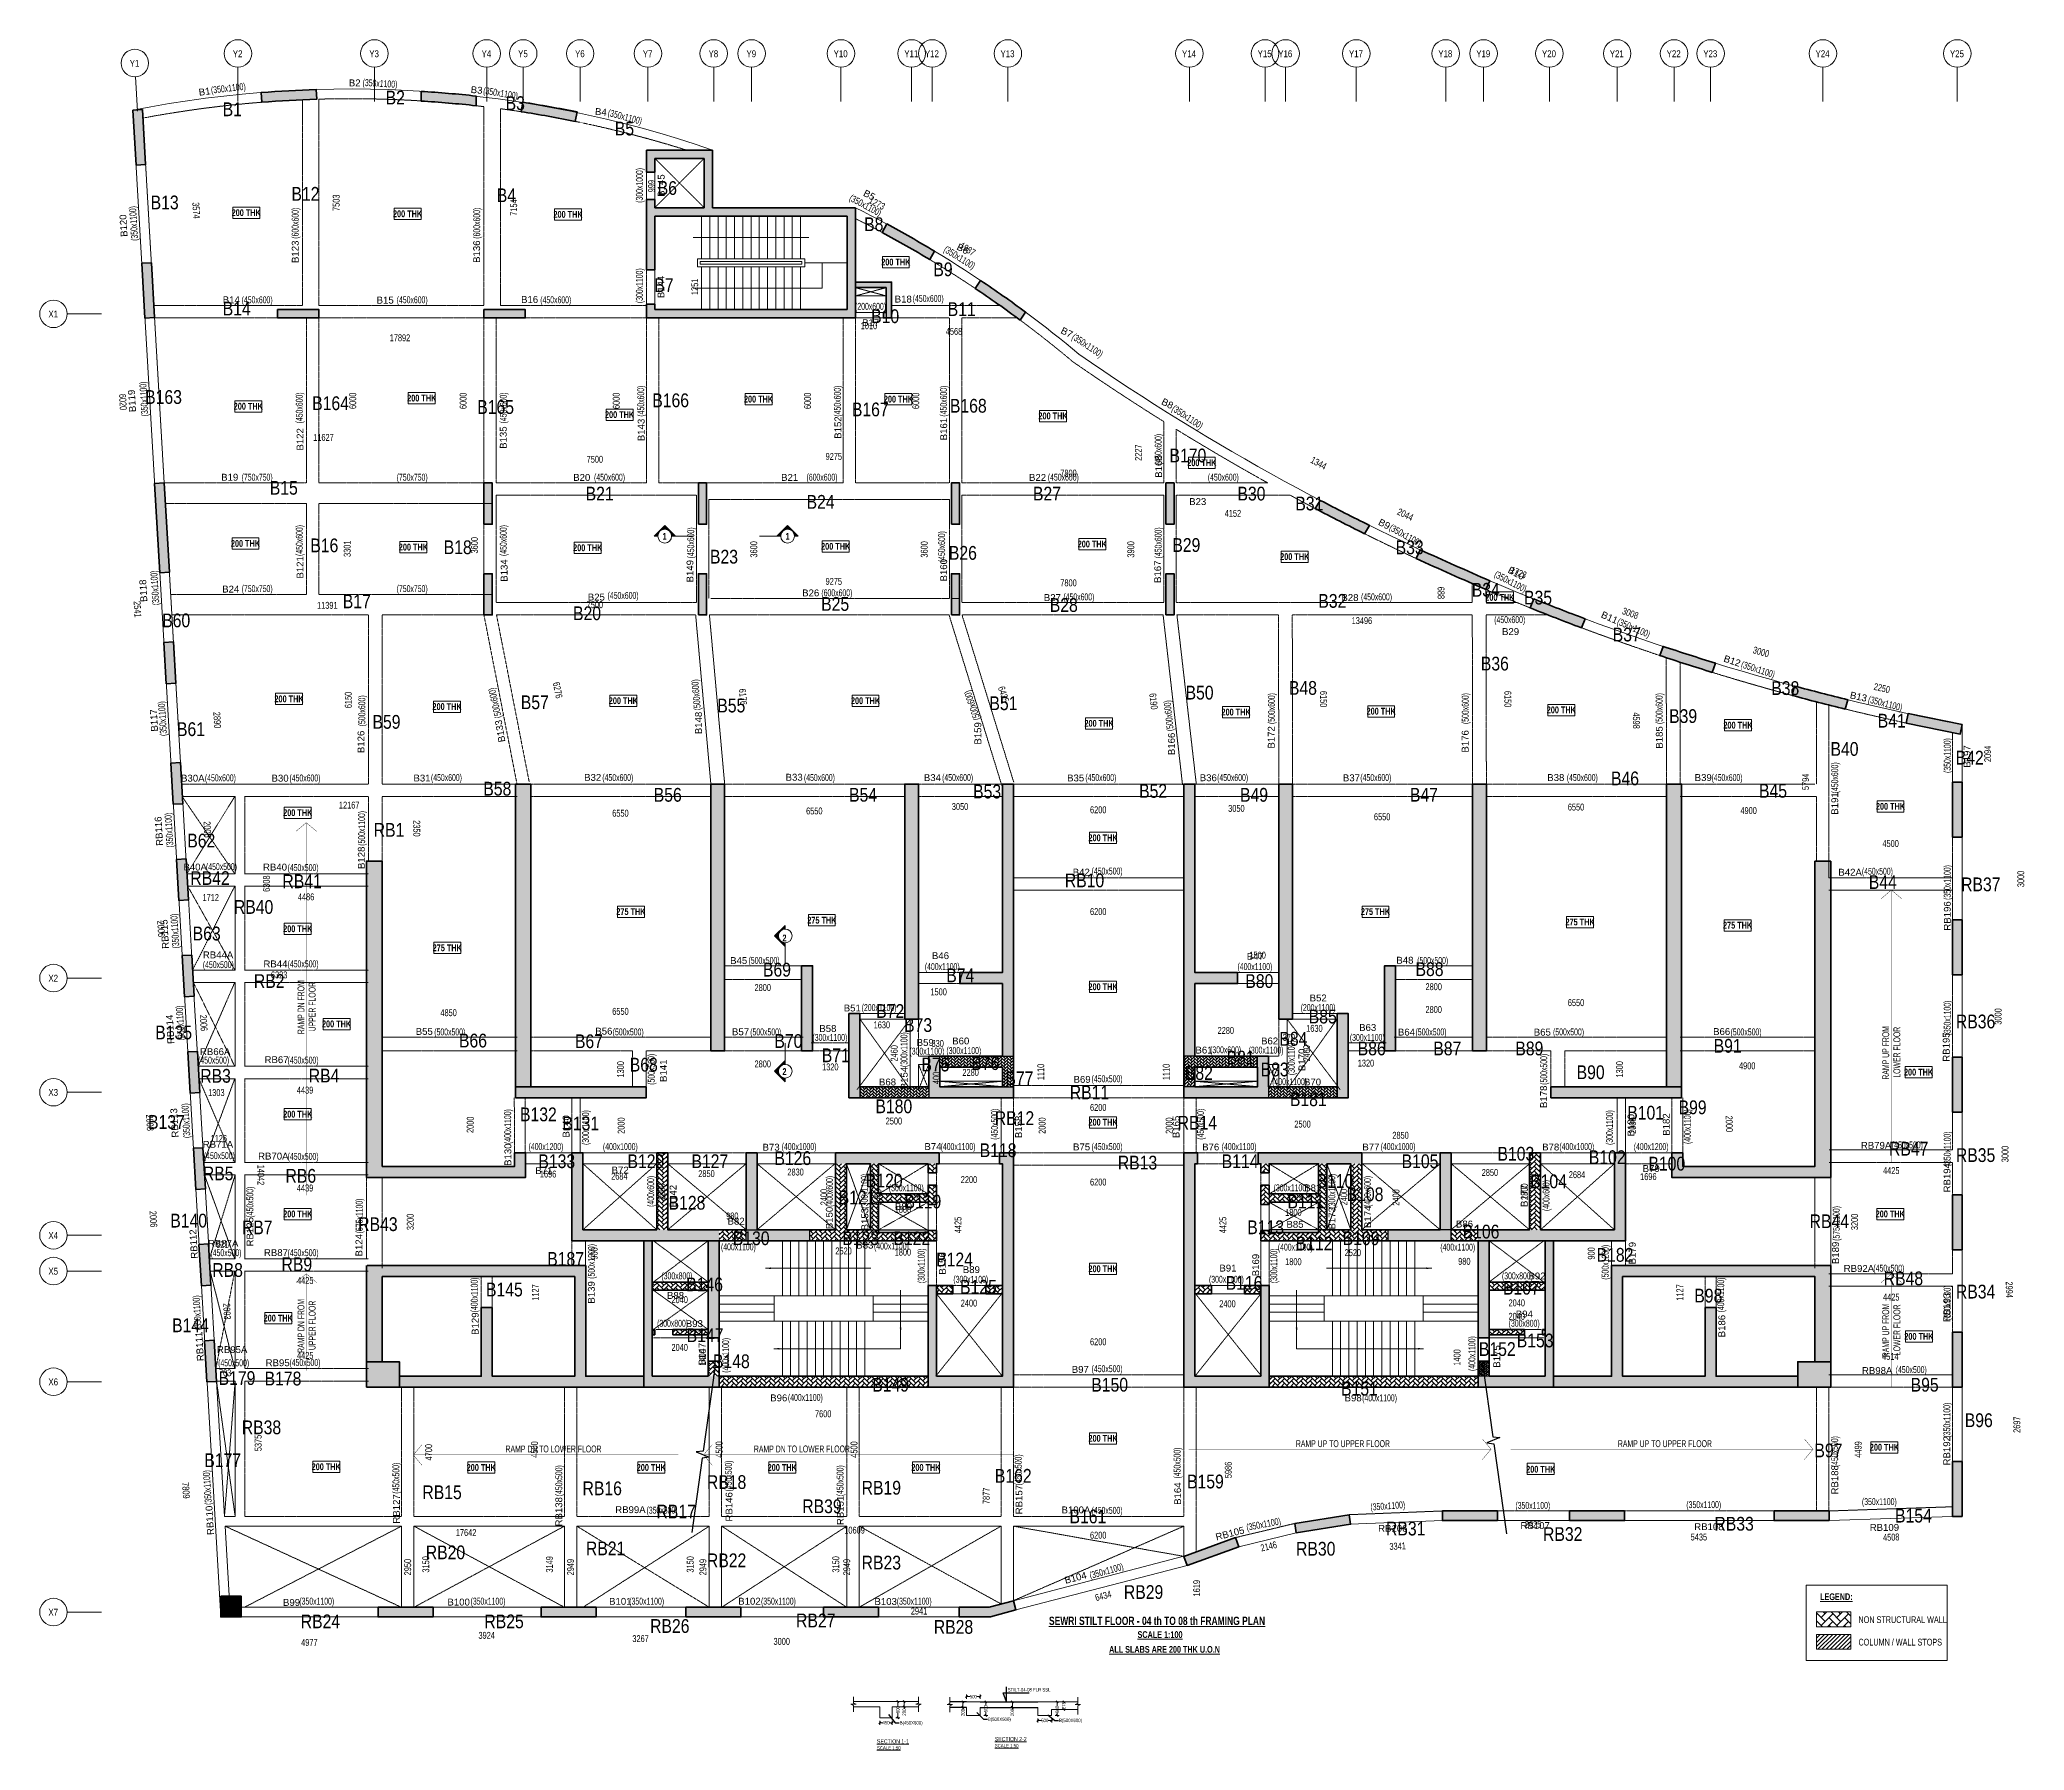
# Model space of a CAD drawing. Header units: millimetres. Extents: x 26 to 72197, y 58 to 62246.
import ezdxf
from ezdxf.enums import TextEntityAlignment as Align

# ---------------------------------------------------------------- set-up
doc = ezdxf.new("R2010")
doc.units = ezdxf.units.MM
doc.linetypes.add('Grid Line', pattern=[2222.5, 1270, -317.5, 317.5, -317.5])
doc.linetypes.add('HIDDEN', pattern=[0.375, 0.25, -0.125])
for name, color, linetype, lineweight in [('A-ANNO-DIMS', 8, 'Continuous', 15), ('A-DETL-MISC', 35, 'Continuous', 15), ('A-FLOR-IDEN', 11, 'Continuous', 9), ('A-GRIDS', 8, 'Continuous', 9), ('A-HIDD-ABVE', 8, 'HIDDEN', 20), ('G-ANNO-SYMB', 1, 'Continuous', 9), ('G-ANNO-TEXT', 231, 'Continuous', 9), ('S-BEAM', 7, 'Continuous', 18), ('S-BEAM-IDEN', 2, 'Continuous', 9), ('S-COL HATCH', 9, 'Continuous', 0), ('S-COLS', 5, 'Continuous', 35), ('S-GRIDS', 8, 'Continuous', 9), ('SEC TEXT', 50, 'Continuous', 5)]:
    doc.layers.add(name, color=color, linetype=linetype, lineweight=lineweight)
for name, color, linetype in [('Abhinav working', 6, 'Continuous'), ('Beam Nos', 7, 'Continuous'), ('changes', 7, 'Continuous'), ('dim', 8, 'Continuous'), ('SECTION LINE', 4, 'Continuous'), ('SUNK SLAB', 8, 'Continuous')]:
    doc.layers.add(name, color=color, linetype=linetype)
doc.styles.add('Arial Narrow', font='ARIALN.TTF', dxfattribs={"height": 400})
doc.styles.add('Dim.s & Anno.(Misc.)', font='ARIALN.TTF')
doc.styles.add('SC-BBS1', font='SansSerif')
doc.styles.add('sd', font='ARIALN.TTF')
doc.styles.add('SOBHA', font='swisscl.ttf')
doc.styles.add('Swis721 LtCn BT', font='swisscl.ttf', dxfattribs={"width": 0.9, "height": 233.355162})
doc.styles.add('Swis721 LtCn BT_2', font='swisscl.ttf', dxfattribs={"height": 244.992296})
doc.styles.add('Swis721 LtCn BT_B', font='', dxfattribs={"width": 0.9, "height": 246.918336})
doc.styles.get('Swis721 LtCn BT_B').set_extended_font_data('Swis721 LtCn BT', bold=True)
doc.dimstyles.new('A-GFC-100', dxfattribs={"dimscale": 100, "dimtxt": 1.75, "dimasz": 1.5, "dimexe": 1.5, "dimexo": 0, "dimgap": 1, "dimtad": 1, "dimdsep": 46, "dimtxsty": 'Dim.s & Anno.(Misc.)', "dimblk": 'ARCHTICK', "dimcen": 0, "dimdle": 1.5, "dimclrd": 256, "dimclre": 8, "dimclrt": 6, "dimazin": 2, "dimtfac": 1, "dimtix": 1, "dimtmove": 2, "dimatfit": 3, "dimfxl": 1, "dimtolj": 1, "dimlwd": -1, "dimlwe": 9, "dimarcsym": 0})
doc.dimstyles.new('S-50', dxfattribs={"dimscale": 50, "dimtxt": 2.5, "dimasz": 1.5, "dimexe": 1.5, "dimexo": 1.5, "dimgap": 0.1, "dimtad": 0, "dimdec": 0, "dimrnd": 0.0005, "dimzin": 0, "dimdsep": 46, "dimtxsty": 'SOBHA', "dimblk": 'OBLIQUE', "dimcen": 0.09, "dimclrd": 8, "dimclre": 8, "dimclrt": 6, "dimadec": 0, "dimazin": 0, "dimtfac": 1, "dimtdec": 0, "dimtofl": 0, "dimtmove": 0, "dimatfit": 3, "dimfxl": 1.5, "dimfxlon": 1, "dimtolj": 1, "dimtzin": 0, "dimlwd": -1, "dimlwe": -1, "dimarcsym": 0})
pattern_1 = [(45, (-31966103.18, 21022167.41), (0, 113.13708499), [240, -80]), (135, (-31966046.61, 21022223.98), (9e-15, 113.13708499), [240, -80])]
pattern_2 = [(45, (-31794446.85, 20735559.75), (0, 169.7056275), [360, -120]), (135, (-31794362, 20735644.6), (1e-14, 169.7056275), [360, -120])]
pattern_3 = [(45, (-31794446.85, 20683630.75), (0, 169.7056275), [360, -120]), (135, (-31794362, 20683715.6), (1e-14, 169.7056275), [360, -120])]
pattern_4 = [(45, (-31794446.854, 20735559.75), (0, 113.13708499), [240, -80]), (135, (-31794390.286, 20735616.32), (9e-15, 113.13708499), [240, -80])]

msp = doc.modelspace()

# ---------------------------------------------------------------- texts
at = {"layer": 'A-FLOR-IDEN', "color": 1, "char_height": 246.92, "width": 1155, "attachment_point": 2, "line_spacing_factor": 0.964267, "style": 'Swis721 LtCn BT_B'}
for s, insert in [('200 THK', (7537.3, 56081.2)), ('200 THK', (7537.3, 56081.2)), ('200 THK', (13405.3, 56040.2)), ('200 THK', (13405.3, 56040.2)), ('200 THK', (19239.8, 56019.2)), ('200 THK', (19239.8, 56019.2)), ('200 THK', (31160.3, 54285.7)), ('200 THK', (31160.3, 54285.7)), ('200 THK', (13920.3, 49340.7)), ('200 THK', (13920.3, 49340.7)), ('200 THK', (26168.3, 49303.3)), ('200 THK', (26168.3, 49303.3)), ('200 THK', (31254.3, 49303.3)), ('200 THK', (31254.3, 49303.3)), ('200 THK', (7612.8, 49043.7)), ('200 THK', (7612.8, 49043.7)), ('200 THK', (21115.3, 48739.2)), ('200 THK', (21115.3, 48739.2)), ('200 THK', (36876.3, 48693.2)), ('200 THK', (36876.3, 48693.2)), ('200 THK', (42288.3, 46990.7)), ('200 THK', (42288.3, 46990.7)), ('200 THK', (7509.6, 44056.4)), ('200 THK', (7509.6, 44056.4)), ('200 THK', (38303.8, 44034.2)), ('200 THK', (38303.8, 44034.2)), ('200 THK', (13615.8, 43923.2)), ('200 THK', (13615.8, 43923.2)), ('200 THK', (19955.8, 43899.2)), ('200 THK', (19955.8, 43899.2)), ('200 THK', (28972.8, 43951.2)), ('200 THK', (28972.8, 43951.2)), ('200 THK', (45666.3, 43576.7)), ('200 THK', (45666.3, 43576.7)), ('200 THK', (53127.8, 42094.2)), ('200 THK', (53127.8, 42094.2)), ('200 THK', (9093.3, 38405.7)), ('200 THK', (9093.3, 38405.7)), ('200 THK', (21251.3, 38338.7)), ('200 THK', (21251.3, 38338.7)), ('200 THK', (30058.8, 38338.7)), ('200 THK', (30058.8, 38338.7)), ('200 THK', (14840.3, 38125.7)), ('200 THK', (14840.3, 38125.7)), ('200 THK', (43532.8, 37925.2)), ('200 THK', (43532.8, 37925.2)), ('200 THK', (48808.8, 37956.2)), ('200 THK', (48808.8, 37956.2)), ('200 THK', (55360.3, 38004.7)), ('200 THK', (55360.3, 38004.7)), ('200 THK', (38549.8, 37516.2)), ('200 THK', (38549.8, 37516.2)), ('200 THK', (61785.3, 37449.2)), ('200 THK', (61785.3, 37449.2)), ('200 THK', (9410.9, 34267.6)), ('200 THK', (67330.8, 34498.7)), ('200 THK', (67330.8, 34498.7)), ('200 THK', (38695.6, 33354.5)), ('275 THK', (21526.8, 30673)), ('275 THK', (28470.8, 30359.6, 0)), ('275 THK', (48601.8, 30673)), ('200 THK', (9410.9, 30048.4)), ('275 THK', (56042.8, 30293.6, 0)), ('275 THK', (61771, 30176.6)), ('275 THK', (14847.5, 29355.1)), ('200 THK', (38695.6, 27940.2)), ('200 THK', (10823.4, 26588.5)), ('200 THK', (68352.4, 24835.1)), ('200 THK', (9410.9, 23306.5)), ('200 THK', (38695.6, 23014.4)), ('200 THK', (9410.9, 19680.2)), ('200 THK', (67321.9, 19680.2)), ('200 THK', (38695.6, 17687)), ('200 THK', (8701.4, 15892.3)), ('200 THK', (68364.9, 15228.2)), ('200 THK', (38695.6, 11521.7)), ('200 THK', (67109.2, 11197.8)), ('200 THK', (10446.6, 10491)), ('200 THK', (16084.4, 10462.3)), ('200 THK', (22267.7, 10462.3)), ('200 THK', (27030.2, 10462.3)), ('200 THK', (32255.2, 10462.3)), ('200 THK', (54612.3, 10398.2))]:
    msp.add_mtext(s, dxfattribs=dict(at, insert=insert))
at = {"layer": 'Abhinav working', "color": 2}
for s, height, style, p in [('B1', 500, 'Dim.s & Anno.(Misc.)', (6679.9, 59466)), ('B2', 500, 'Dim.s & Anno.(Misc.)', (12606.6, 59892.5, 0)), ('B3', 500, 'Dim.s & Anno.(Misc.)', (16970.4, 59689.1)), ('B5', 500, 'Dim.s & Anno.(Misc.)', (20939.5, 58765.2, 0)), ('B6', 500, 'Dim.s & Anno.(Misc.)', (22500.5, 56603)), ('B13', 500, 'Dim.s & Anno.(Misc.)', (4061.5, 56079.2)), ('B12', 500, 'Dim.s & Anno.(Misc.)', (9180.2, 56391.7)), ('B4', 500, 'Dim.s & Anno.(Misc.)', (16648.5, 56340.1)), ('B8', 500, 'Dim.s & Anno.(Misc.)', (30007.7, 55287.3)), ('B9', 500, 'Dim.s & Anno.(Misc.)', (32524.6, 53648.9)), ('B7', 500, 'Dim.s & Anno.(Misc.)', (22378, 53070.8, 0)), ('B14', 500, 'Dim.s & Anno.(Misc.)', (6680.9, 52221.4)), ('B11', 500, 'Dim.s & Anno.(Misc.)', (33045.8, 52200.9)), ('B10', 500, 'Dim.s & Anno.(Misc.)', (30262, 51943.8, 0)), ('4568', 250, 'SOBHA', (32977.6, 51517.1)), ('B163', 500, 'Dim.s & Anno.(Misc.)', (3861.1, 49006.3)), ('B164', 500, 'Dim.s & Anno.(Misc.)', (9935.4, 48780.5, 0)), ('B165', 500, 'Dim.s & Anno.(Misc.)', (15937.3, 48642.3, 0)), ('B166', 500, 'Dim.s & Anno.(Misc.)', (22301.6, 48885.7, 0)), ('B168', 500, 'Dim.s & Anno.(Misc.)', (33126.8, 48687.2)), ('B167', 500, 'Dim.s & Anno.(Misc.)', (29561.6, 48554.4)), ('B170', 500, 'Dim.s & Anno.(Misc.)', (41112.3, 46879.3, 0)), ('B15', 500, 'Dim.s & Anno.(Misc.)', (8393.8, 45705.7)), ('7800', 250, 'SOBHA', (37141.5, 46365.9)), ('B21', 500, 'Dim.s & Anno.(Misc.)', (19879.3, 45493.8, 0)), ('B24', 500, 'Dim.s & Anno.(Misc.)', (27914.2, 45194.2)), ('B27', 500, 'Dim.s & Anno.(Misc.)', (36145.8, 45493.8, 0)), ('B30', 500, 'Dim.s & Anno.(Misc.)', (43582, 45493.8, 0)), ('B31', 500, 'Dim.s & Anno.(Misc.)', (45686.3, 45133.5)), ('4152', 250, 'SOBHA', (43120.4, 44901.5)), ('B16', 500, 'Dim.s & Anno.(Misc.)', (9866.9, 43612.4)), ('B18', 500, 'Dim.s & Anno.(Misc.)', (14719.4, 43543.8, 0)), ('B29', 500, 'Dim.s & Anno.(Misc.)', (41214.5, 43624.7)), ('B33', 500, 'Dim.s & Anno.(Misc.)', (49336, 43539.6, 0)), ('B23', 500, 'Dim.s & Anno.(Misc.)', (24401.1, 43201.2)), ('B26', 500, 'Dim.s & Anno.(Misc.)', (33088.7, 43339.6, 0)), ('9275', 250, 'SOBHA', (28605.6, 42428.3)), ('7800', 250, 'SOBHA', (37141.5, 42374.9)), ('B17', 500, 'Dim.s & Anno.(Misc.)', (11048.7, 41576.4)), ('B25', 500, 'Dim.s & Anno.(Misc.)', (28444.9, 41482.8)), ('B28', 500, 'Dim.s & Anno.(Misc.)', (36758.1, 41443.1)), ('B32', 500, 'Dim.s & Anno.(Misc.)', (46523.1, 41593.8, 0)), ('B34', 500, 'Dim.s & Anno.(Misc.)', (52103.7, 41997.6, 0)), ('B35', 500, 'Dim.s & Anno.(Misc.)', (54004.8, 41713.3)), ('B60', 500, 'Dim.s & Anno.(Misc.)', (4480.7, 40884.9, 0)), ('B20', 500, 'Dim.s & Anno.(Misc.)', (19421.8, 41143.8, 0)), ('7500', 250, 'SOBHA', (19916.3, 41581.8)), ('B37', 500, 'Dim.s & Anno.(Misc.)', (57228.2, 40371.2)), ('B36', 500, 'Dim.s & Anno.(Misc.)', (52433.8, 39314.3)), ('B57', 500, 'Dim.s & Anno.(Misc.)', (17522.2, 37908.1)), ('B55', 500, 'Dim.s & Anno.(Misc.)', (24667.1, 37789.9, 0)), ('B51', 500, 'Dim.s & Anno.(Misc.)', (34562.2, 37872.5, 0)), ('B50', 500, 'Dim.s & Anno.(Misc.)', (41695.7, 38259.1, 0)), ('B48', 500, 'Dim.s & Anno.(Misc.)', (45453.7, 38430.6)), ('B38', 500, 'Dim.s & Anno.(Misc.)', (62993.9, 38423.1, 0)), ('B59', 500, 'Dim.s & Anno.(Misc.)', (12127.8, 37195.6)), ('B39', 500, 'Dim.s & Anno.(Misc.)', (59279.9, 37405.9)), ('B41', 500, 'Dim.s & Anno.(Misc.)', (66865.8, 37238.8)), ('B61', 500, 'Dim.s & Anno.(Misc.)', (5018.7, 36930.6, 0)), ('B40', 500, 'Dim.s & Anno.(Misc.)', (65149.1, 36212.2)), ('B42', 500, 'Dim.s & Anno.(Misc.)', (69703, 35894.2)), ('B46', 500, 'Dim.s & Anno.(Misc.)', (57166, 35140.1)), ('B58', 500, 'Dim.s & Anno.(Misc.)', (16157.8, 34767.2)), ('B56', 500, 'Dim.s & Anno.(Misc.)', (22355.7, 34543.8, 0)), ('B54', 500, 'Dim.s & Anno.(Misc.)', (29458.5, 34545.8, 0)), ('B53', 500, 'Dim.s & Anno.(Misc.)', (33969.6, 34664.2)), ('B52', 500, 'Dim.s & Anno.(Misc.)', (40006, 34684.4)), ('B49', 500, 'Dim.s & Anno.(Misc.)', (43676.4, 34543.8, 0)), ('B47', 500, 'Dim.s & Anno.(Misc.)', (49854.9, 34545.8, 0)), ('B45', 500, 'Dim.s & Anno.(Misc.)', (62548.4, 34690.9)), ('12167', 250, 'SOBHA', (10908.1, 34294.3)), ('6550', 250, 'SOBHA', (20846.9, 34000.5)), ('6550', 250, 'SOBHA', (27896.9, 34081.8)), ('6550', 250, 'SOBHA', (48546.9, 33870.8)), ('6550', 250, 'SOBHA', (55596.9, 34224.8)), ('4900', 250, 'SOBHA', (61873.1, 34095.3)), ('B62', 500, 'Dim.s & Anno.(Misc.)', (5392.4, 32880.8, 0)), ('RB1', 500, 'Dim.s & Anno.(Misc.)', (12172.4, 33269.3)), ('4500', 250, 'SOBHA', (67037.4, 32898.5)), ('RB42', 500, 'Dim.s & Anno.(Misc.)', (5503.9, 31516.8, 0)), ('RB41', 500, 'Dim.s & Anno.(Misc.)', (8852.3, 31400.1, 0)), ('RB10', 500, 'Dim.s & Anno.(Misc.)', (37305.3, 31432.1)), ('B44', 500, 'Dim.s & Anno.(Misc.)', (66541.7, 31371.9)), ('RB37', 500, 'Dim.s & Anno.(Misc.)', (69898.6, 31288.6)), ('1712', 250, 'SOBHA', (5948.6, 30936.1)), ('4486', 250, 'SOBHA', (9415.9, 30957.9)), ('RB40', 500, 'Dim.s & Anno.(Misc.)', (7088.3, 30466.4, 0)), ('6200', 250, 'SOBHA', (38221.9, 30423.2)), ('B63', 500, 'Dim.s & Anno.(Misc.)', (5589.5, 29502, 0)), ('1500', 250, 'SOBHA', (44018.5, 28840.8)), ('RB2', 500, 'Dim.s & Anno.(Misc.)', (7815.1, 27773.3, 0)), ('6323', 250, 'SOBHA', (8435.2, 28122.7)), ('B69', 500, 'Dim.s & Anno.(Misc.)', (26327.8, 28186.3)), ('B74', 500, 'Dim.s & Anno.(Misc.)', (32993.2, 27980.9)), ('B80', 500, 'Dim.s & Anno.(Misc.)', (43869.4, 27773.2, 0)), ('B88', 500, 'Dim.s & Anno.(Misc.)', (50058.9, 28205.8)), ('2800', 250, 'SOBHA', (26021.3, 27662.1)), ('1500', 250, 'SOBHA', (32418.5, 27506)), ('2800', 250, 'SOBHA', (50421.3, 27693.6)), ('4850', 250, 'SOBHA', (14598, 26748.4)), ('6550', 250, 'SOBHA', (20846.9, 26797.2)), ('B72', 500, 'Dim.s & Anno.(Misc.)', (30445.3, 26683.2, 0)), ('B85', 500, 'Dim.s & Anno.(Misc.)', (46175.3, 26483.2, 0)), ('2800', 250, 'SOBHA', (50421.3, 26863.8)), ('6550', 250, 'SOBHA', (55596.9, 27113.1)), ('RB36', 500, 'Dim.s & Anno.(Misc.)', (69709.1, 26303.9, 0)), ('B135', 500, 'Dim.s & Anno.(Misc.)', (4228.5, 25903.7, 0)), ('B66', 500, 'Dim.s & Anno.(Misc.)', (15273, 25609.6)), ('B67', 500, 'Dim.s & Anno.(Misc.)', (19490.5, 25584.1)), ('B70', 500, 'Dim.s & Anno.(Misc.)', (26743.1, 25592.9)), ('1630', 250, 'SOBHA', (30353.5, 26306.2)), ('B73', 500, 'Dim.s & Anno.(Misc.)', (31460.3, 26173.8, 0)), ('2280', 250, 'SOBHA', (42861.3, 26103.7)), ('B84', 500, 'Dim.s & Anno.(Misc.)', (45107.7, 25673.3)), ('370', 250, 'SOBHA', (45228.4, 25851.3)), ('1630', 250, 'SOBHA', (46083.5, 26178.5)), ('B71', 500, 'Dim.s & Anno.(Misc.)', (28466.6, 25074.2)), ('330', 250, 'SOBHA', (32458.6, 25630.4)), ('B76', 500, 'Dim.s & Anno.(Misc.)', (33902.9, 24789.9)), ('B81', 500, 'Dim.s & Anno.(Misc.)', (43188.4, 24990.5)), ('B86', 500, 'Dim.s & Anno.(Misc.)', (47955.1, 25323.2, 0)), ('B87', 500, 'Dim.s & Anno.(Misc.)', (50704.6, 25323.2, 0)), ('B89', 500, 'Dim.s & Anno.(Misc.)', (53687.9, 25323.2, 0)), ('B91', 500, 'Dim.s & Anno.(Misc.)', (60900.4, 25419.3)), ('RB3', 500, 'Dim.s & Anno.(Misc.)', (5864.8, 24328.2, 0)), ('RB4', 500, 'Dim.s & Anno.(Misc.)', (9809.5, 24336.6, 0)), ('B68', 500, 'Dim.s & Anno.(Misc.)', (21483.9, 24733.4)), ('2800', 250, 'SOBHA', (26021.3, 24885.7)), ('1320', 250, 'SOBHA', (28478.5, 24776.7)), ('B75', 500, 'Dim.s & Anno.(Misc.)', (32091.4, 24739.4, 0)), ('2280', 250, 'SOBHA', (33581.3, 24574.8)), ('B77', 500, 'Dim.s & Anno.(Misc.)', (35145, 24238.2)), ('B82', 500, 'Dim.s & Anno.(Misc.)', (41670.3, 24429.4)), ('B83', 500, 'Dim.s & Anno.(Misc.)', (44423.6, 24558.5)), ('1320', 250, 'SOBHA', (47958.5, 24915.5)), ('B90', 500, 'Dim.s & Anno.(Misc.)', (55916.7, 24458.7)), ('4900', 250, 'SOBHA', (61823, 24816.5)), ('1303', 250, 'SOBHA', (6152.4, 23844.3)), ('4439', 250, 'SOBHA', (9378.4, 23932.1)), ('RB11', 500, 'Dim.s & Anno.(Misc.)', (37485.2, 23724.3)), ('B181', 500, 'Dim.s & Anno.(Misc.)', (45489.8, 23475.8, 0)), ('B137', 500, 'Dim.s & Anno.(Misc.)', (3966.3, 22649.9, 0)), ('B132', 500, 'Dim.s & Anno.(Misc.)', (17492.9, 22926.5, 0)), ('B131', 500, 'Dim.s & Anno.(Misc.)', (19033.7, 22596.5)), ('B180', 500, 'Dim.s & Anno.(Misc.)', (30418.2, 23219.8, 0)), ('RB12', 500, 'Dim.s & Anno.(Misc.)', (34758.6, 22789.2, 0)), ('6200', 250, 'SOBHA', (38221.9, 23303.3)), ('RB14', 500, 'Dim.s & Anno.(Misc.)', (41408.6, 22623.2, 0)), ('B101', 500, 'Dim.s & Anno.(Misc.)', (57757.6, 22986.8)), ('B99', 500, 'Dim.s & Anno.(Misc.)', (59624.5, 23182.5)), ('1126', 250, 'SOBHA', (6241.3, 22179)), ('2500', 250, 'SOBHA', (30791.3, 22810.6)), ('2500', 250, 'SOBHA', (45651.3, 22698.3)), ('2850', 250, 'SOBHA', (49216.3, 22291.2)), ('B133', 500, 'Dim.s & Anno.(Misc.)', (18161.6, 21223.2, 0)), ('B129', 500, 'Dim.s & Anno.(Misc.)', (21400.8, 21223.2, 0)), ('B127', 500, 'Dim.s & Anno.(Misc.)', (23726.4, 21223.2, 0)), ('B126', 500, 'Dim.s & Anno.(Misc.)', (26743.5, 21335.4)), ('B118', 500, 'Dim.s & Anno.(Misc.)', (34210, 21623.2, 0)), ('RB13', 500, 'Dim.s & Anno.(Misc.)', (39232.2, 21173.2, 0)), ('B114', 500, 'Dim.s & Anno.(Misc.)', (43010.3, 21223.2, 0)), ('B105', 500, 'Dim.s & Anno.(Misc.)', (49552.1, 21223.2, 0)), ('B103', 500, 'Dim.s & Anno.(Misc.)', (53037.9, 21495.5)), ('B102', 500, 'Dim.s & Anno.(Misc.)', (56360.6, 21369.3)), ('RB47', 500, 'Dim.s & Anno.(Misc.)', (67276.9, 21679)), ('RB35', 500, 'Dim.s & Anno.(Misc.)', (69709.1, 21445.8, 0)), ('RB5', 500, 'Dim.s & Anno.(Misc.)', (5959.8, 20780.6, 0)), ('RB6', 500, 'Dim.s & Anno.(Misc.)', (8964.6, 20691.8, 0)), ('1696', 250, 'SOBHA', (18216.4, 20882.7)), ('2684', 250, 'SOBHA', (20808, 20803.3)), ('2850', 250, 'SOBHA', (23976.3, 20897.5)), ('2830', 250, 'SOBHA', (27216.3, 20955.8)), ('B120', 500, 'Dim.s & Anno.(Misc.)', (30068.5, 20518.3)), ('2200', 250, 'SOBHA', (33521.3, 20679)), ('B110', 500, 'Dim.s & Anno.(Misc.)', (46458, 20504.1)), ('2850', 250, 'SOBHA', (52466.3, 20940.2)), ('B104', 500, 'Dim.s & Anno.(Misc.)', (54225.9, 20491)), ('2684', 250, 'SOBHA', (55632.4, 20859.6)), ('B100', 500, 'Dim.s & Anno.(Misc.)', (58527.8, 21134.5)), ('4425', 250, 'SOBHA', (67061.1, 21009.5)), ('4439', 250, 'SOBHA', (9378.4, 20375.3)), ('B128', 500, 'Dim.s & Anno.(Misc.)', (22895.8, 19712.6)), ('B121', 500, 'Dim.s & Anno.(Misc.)', (29081.9, 19904.2)), ('B119', 500, 'Dim.s & Anno.(Misc.)', (31475.6, 19758.7)), ('6200', 250, 'SOBHA', (38221.9, 20591.7)), ('B111', 500, 'Dim.s & Anno.(Misc.)', (45400.5, 19760.5)), ('B108', 500, 'Dim.s & Anno.(Misc.)', (47554.6, 20021.4)), ('B140', 500, 'Dim.s & Anno.(Misc.)', (4775.4, 19063.4, 0)), ('980', 250, 'SOBHA', (24990.2, 19356.9)), ('1800', 250, 'SOBHA', (31118.5, 19596.8)), ('1800', 250, 'SOBHA', (45318.5, 19487.1)), ('RB44', 500, 'Dim.s & Anno.(Misc.)', (64390.1, 19040.7)), ('RB7', 500, 'Dim.s & Anno.(Misc.)', (7379.7, 18816.7, 0)), ('RB43', 500, 'Dim.s & Anno.(Misc.)', (11609.2, 18934.5, 0)), ('B130', 500, 'Dim.s & Anno.(Misc.)', (25230.9, 18423.2, 0)), ('B123', 500, 'Dim.s & Anno.(Misc.)', (29210.3, 18423.2, 0)), ('B122', 500, 'Dim.s & Anno.(Misc.)', (31071.8, 18423.2, 0)), ('B113', 500, 'Dim.s & Anno.(Misc.)', (43938.3, 18821.3)), ('B109', 500, 'Dim.s & Anno.(Misc.)', (47410.3, 18423.2, 0)), ('B106', 500, 'Dim.s & Anno.(Misc.)', (51771.5, 18664.8)), ('921', 250, 'SOBHA', (6447.7, 18320.4)), ('B187', 500, 'Dim.s & Anno.(Misc.)', (18482.7, 17672.5, 0)), ('2520', 250, 'SOBHA', (28961.3, 18087.1)), ('1800', 250, 'SOBHA', (31118.5, 18041.9)), ('B124', 500, 'Dim.s & Anno.(Misc.)', (32625.9, 17649.5)), ('B112', 500, 'Dim.s & Anno.(Misc.)', (45700.8, 18234.3)), ('2520', 250, 'SOBHA', (47481.3, 18023.9)), ('B182', 500, 'Dim.s & Anno.(Misc.)', (56642.7, 17819.4, 0)), ('RB8', 500, 'Dim.s & Anno.(Misc.)', (6301.9, 17269.7, 0)), ('RB9', 500, 'Dim.s & Anno.(Misc.)', (8820.3, 17477, 0)), ('1800', 250, 'SOBHA', (45318.5, 17695.7)), ('RB48', 500, 'Dim.s & Anno.(Misc.)', (67084.8, 16963.4, 0)), ('4425', 250, 'SOBHA', (9385.9, 17011.5)), ('B145', 500, 'Dim.s & Anno.(Misc.)', (16256, 16559.5, 0)), ('B146', 500, 'Dim.s & Anno.(Misc.)', (23534.9, 16745.6)), ('B125', 500, 'Dim.s & Anno.(Misc.)', (33494.1, 16655.6)), ('B116', 500, 'Dim.s & Anno.(Misc.)', (43153.1, 16798, 0)), ('B107', 500, 'Dim.s & Anno.(Misc.)', (53238.6, 16623.2, 0)), ('B98', 500, 'Dim.s & Anno.(Misc.)', (60196.4, 16338.2)), ('4425', 250, 'SOBHA', (67061.1, 16407.6)), ('RB34', 500, 'Dim.s & Anno.(Misc.)', (69709.1, 16482.5, 0)), ('2040', 250, 'SOBHA', (23001.3, 16315.1)), ('2040', 250, 'SOBHA', (53441.3, 16198.6)), ('2040', 250, 'SOBHA', (53441.3, 15709.2)), ('B144', 500, 'Dim.s & Anno.(Misc.)', (4840.7, 15258.4, 0)), ('B147', 500, 'Dim.s & Anno.(Misc.)', (23554.7, 14898, 0)), ('B153', 500, 'Dim.s & Anno.(Misc.)', (53739.7, 14707.2)), ('4425', 250, 'SOBHA', (9385.9, 14286.5)), ('B148', 500, 'Dim.s & Anno.(Misc.)', (24510.3, 13950.3, 0)), ('6200', 250, 'SOBHA', (38221.9, 14784)), ('B152', 500, 'Dim.s & Anno.(Misc.)', (52361.7, 14394.3)), ('4514', 250, 'SOBHA', (67029.1, 14250.2)), ('703', 250, 'SOBHA', (6547.3, 13655.9)), ('B179', 500, 'Dim.s & Anno.(Misc.)', (6532.9, 13339.8, 0)), ('B178', 500, 'Dim.s & Anno.(Misc.)', (8204.6, 13323.2, 0)), ('B149', 500, 'Dim.s & Anno.(Misc.)', (30301.6, 13098, 0)), ('B150', 500, 'Dim.s & Anno.(Misc.)', (38267.6, 13098, 0)), ('B151', 500, 'Dim.s & Anno.(Misc.)', (47350.8, 12954.8)), ('B95', 500, 'Dim.s & Anno.(Misc.)', (68064.1, 13098)), ('7600', 250, 'SOBHA', (28220.7, 12167.4)), ('B96', 500, 'Dim.s & Anno.(Misc.)', (70031, 11808)), ('RB38', 500, 'Dim.s & Anno.(Misc.)', (7375.2, 11548.1, 0)), ('B177', 500, 'Dim.s & Anno.(Misc.)', (6012.1, 10352.1, 0)), ('B97', 500, 'Dim.s & Anno.(Misc.)', (64563.7, 10708.8)), ('B162', 500, 'Dim.s & Anno.(Misc.)', (34760.3, 9785.3, 0)), ('RB15', 500, 'Dim.s & Anno.(Misc.)', (13943, 9188.3, 0)), ('RB16', 500, 'Dim.s & Anno.(Misc.)', (19766.3, 9332.1, 0)), ('RB18', 500, 'Dim.s & Anno.(Misc.)', (24288.9, 9558.4, 0)), ('RB19', 500, 'Dim.s & Anno.(Misc.)', (29916.2, 9352.4, 0)), ('B159', 500, 'Dim.s & Anno.(Misc.)', (41748.2, 9579.1)), ('RB17', 500, 'Dim.s & Anno.(Misc.)', (22455.8, 8486.2, 0)), ('RB39', 500, 'Dim.s & Anno.(Misc.)', (27757, 8678.5)), ('B161', 500, 'Dim.s & Anno.(Misc.)', (37475.3, 8309.3, 0)), ('B154', 500, 'Dim.s & Anno.(Misc.)', (67496.4, 8338.4, 0)), ('17642', 250, 'SOBHA', (15160.6, 7849)), ('10609', 250, 'SOBHA', (29285.7, 7935.8)), ('6200', 250, 'SOBHA', (38221.9, 7752)), ('RB31', 500, 'Dim.s & Anno.(Misc.)', (48985.6, 7868.3)), ('2625', 250, 'SOBHA', (54034.5, 8147.9)), ('RB32', 500, 'Dim.s & Anno.(Misc.)', (54695.3, 7668.2)), ('5435', 250, 'SOBHA', (60064.7, 7686.6)), ('RB33', 500, 'Dim.s & Anno.(Misc.)', (60928.2, 8043.9)), ('RB20', 500, 'Dim.s & Anno.(Misc.)', (14066.8, 7002.8, 0)), ('RB21', 500, 'Dim.s & Anno.(Misc.)', (19890.1, 7146.6, 0)), ('RB22', 500, 'Dim.s & Anno.(Misc.)', (24288.9, 6713.1, 0)), ('RB30', 500, 'Dim.s & Anno.(Misc.)', (45713.4, 7134.3)), ('RB23', 500, 'Dim.s & Anno.(Misc.)', (29916.2, 6630.9, 0)), ('RB29', 500, 'Dim.s & Anno.(Misc.)', (39452.4, 5560.6)), ('2941', 250, 'SOBHA', (31705.1, 4994.2)), ('RB24', 500, 'Dim.s & Anno.(Misc.)', (9519.3, 4493.6)), ('3924', 250, 'SOBHA', (15982.5, 4111)), ('RB25', 500, 'Dim.s & Anno.(Misc.)', (16197.4, 4493.6)), ('RB26', 500, 'Dim.s & Anno.(Misc.)', (22223.1, 4326.2)), ('RB27', 500, 'Dim.s & Anno.(Misc.)', (27532.1, 4526.4)), ('RB28', 500, 'Dim.s & Anno.(Misc.)', (32540.7, 4292.8)), ('4977', 250, 'SOBHA', (9535.6, 3853.7)), ('3267', 250, 'SOBHA', (21580.2, 3992.6)), ('3000', 250, 'SOBHA', (26712.5, 3892.7))]:
    msp.add_text(s, height=height, dxfattribs=dict(at, style=style)).set_placement(p)
at = {"layer": 'Abhinav working', "color": 2, "style": 'SOBHA'}
for s, rotation, p in [('999', 90, (22399.1, 56697.6)), ('3574', 273.332224, (5577.6, 56330.4)), ('7503', 90, (10932.9, 56018.7)), ('7154', 90, (17387, 55843.4)), ('1273', 332.665947, (30152.7, 56321.4)), ('1987', 327.598951, (33450.4, 54688.8)), ('1251', 90, (23971.4, 52963.3)), ('1010', 0.066358, (29884.2, 51720.9)), ('17892', 0.003746, (12755, 51284.1)), ('6020', 273.334978, (2911.1, 49365.1)), ('6000', 90, (11535.2, 48819.8)), ('6000', 90, (15548.7, 48818.7)), ('6000', 90, (21117.2, 48818.7)), ('6000', 90, (28074, 48818.7)), ('6000', 90, (32009.9, 48818.7)), ('11627', 0.005764, (9973.5, 47662.4)), ('7500', 359.991064, (19916.4, 46867.1)), ('9275', 359.992774, (28605.7, 46970.9)), ('2227', 90, (40105.5, 46934.2)), ('1344', 331.864672, (46214.4, 46884.1)), ('2044', 334.370169, (49364.6, 45000.4)), ('3600', 90, (15960.4, 43568.4)), ('3301', 90, (11334.5, 43441.4)), ('3600', 90, (26118.5, 43418.4)), ('3600', 90, (32318.5, 43418.4)), ('3900', 90, (39830.2, 43418.4)), ('1723', 337.538465, (53480, 42875.8)), ('688', 270.115338, (50860.8, 42358)), ('2541', 273.349965, (3442.9, 41830.5)), ('11391', 0.005883, (10113, 41557)), ('13496', 359.995034, (47735.9, 41001.8)), ('3008', 340.579117, (57550, 41376.2)), ('3000', 343.97252, (62304.8, 39951.7)), ('6150', 90, (11373.4, 37943.7)), ('6276', 281.449625, (18683.6, 38865)), ('6176', 275.138457, (25452.7, 38643.4)), ('6435', 287.129501, (34871.2, 38694.3)), ('6190', 276.530468, (40374.9, 38474.2)), ('6150', 270.069164, (46589, 38571.4)), ('6150', 270.115467, (53291.2, 38571.5)), ('2250', 347.095178, (66699.4, 38616.5)), ('2890', 273.347381, (6340.3, 37799.8)), ('4598', 270.115353, (57963.9, 37790.6)), ('2094', 90, (70987.7, 35983.3)), ('5794', 89.504742, (64363.8, 34966)), ('3050', 359.999861, (33196.6, 34242.4)), ('6200', 0.000139, (38221.9, 34124.1)), ('3050', 0.000139, (43246.6, 34175)), ('2006', 273.326928, (5983.5, 33824.1)), ('2350', 270.000064, (13612.8, 33870.7)), ('6308', 90, (8395.3, 31265.1)), ('3000', 90, (72193.4, 31437.6)), ('2006', 273.339, (4300.3, 30214.2)), ('2006', 273.339, (5848.9, 26792.6)), ('3000', 90, (71368.7, 26437.6)), ('2460', 90, (31224.8, 25098.1)), ('2460', 90, (46221.6, 25098.1)), ('1300', 90, (21274.5, 24515.3)), ('400', 90, (32754.3, 24278.1)), ('1110', 90, (36554.7, 24420.3)), ('1110', 90, (41117.9, 24420.3)), ('1300', 90, (57603.2, 24515.3)), ('2008', 273.339, (3894.6, 23165.2)), ('2000', 271.145738, (61337, 23127.4)), ('2000', 88.854228, (15800, 22498.4)), ('2000', 90, (21296.2, 22468.1)), ('2000', 90, (36604, 22468.1)), ('2000', 90, (41225, 22468.1)), ('2000', 90, (58076.9, 22468.1)), ('3000', 90, (71620.7, 21437.6)), ('14042', 270.058591, (7946.2, 21348)), ('1696', 0.715373, (58228, 20784.7)), ('2800', 90, (22772.7, 20068.1)), ('2400', 90, (28669.9, 19868.1)), ('2400', 90, (30633.9, 19868.1)), ('2400', 90, (47580.5, 19868.1)), ('2400', 89.522546, (49470.2, 19856.8)), ('2800', 90, (54141.1, 20068.1)), ('2006', 273.339, (4018.8, 19659.5)), ('3200', 90, (13626.5, 18968.4)), ('3200', 90, (66148.8, 18968.4)), ('4425', 90, (33545.4, 18857.6)), ('4425', 90, (43177, 18857.6)), ('900', 90, (20314.9, 17897)), ('900', 90, (56574.7, 17897)), ('980', 360, (51610.2, 17708.4)), ('1127', 90, (18176.6, 16402.8)), ('1127', 90, (59795.5, 16402.8)), ('2994', 271.034419, (71523.1, 17098.7)), ('2003', 273.326913, (6698.2, 16305.2)), ('2400', 359.99982, (33521.3, 16191.6)), ('2400', 0.000205, (42921.3, 16164.6)), ('2040', 0.000293, (23001.3, 14579.6)), ('1400', 90, (24257.1, 14040.2)), ('1400', 90, (51693.8, 14040.2)), ('2697', 90, (72051.1, 11596.8)), ('5375', 90, (8094.8, 10931)), ('4700', 90, (14296.8, 10594.6)), ('4500', 90, (18143, 10694.6)), ('4500', 90, (24857.6, 10694.6)), ('4500', 90, (29763.9, 10694.6)), ('4499', 89.980449, (66280.1, 10694.7)), ('5986', 90, (43374.7, 9950)), ('7809', 273.656424, (5203.4, 9795.5)), ('7877', 89.63629, (34570.5, 9008)), ('4508', 1.947674, (67063.7, 7670.3)), ('2146', 13.431596, (44458, 7282.7)), ('3341', 2.256811, (49114.2, 7342.4)), ('2950', 90, (13533.3, 6417.9)), ('3150', 90, (14190.7, 6518.2)), ('3149', 90, (18686.9, 6518.7)), ('2949', 90, (19453.5, 6418.5)), ('3150', 90, (23807.4, 6518.2)), ('2949', 90, (24269.9, 6418.5)), ('3150', 90, (29101.8, 6518.2)), ('2949', 90, (29498.7, 6418.5)), ('6434', 14.57455, (38444.3, 5476.6)), ('1619', 90, (42222.8, 5652.6))]:
    msp.add_text(s, height=250, rotation=rotation, dxfattribs=at).set_placement(p)
at = {"layer": 'Beam Nos', "color": 3, "style": 'SC-BBS1'}
for s, p in [('B2', (11482.4, 60476.1, 0)), ('B14', (6994.4, 52589.6, 0)), ('B15', (12590.9, 52577.1, 0)), ('B16', (17842.4, 52601.6, 0)), ('B18', (31429.9, 52616.6, 0)), ('B17', (30244.9, 51760.1, 0)), ('B19', (6937.9, 46139.6, 0)), ('B20', (19739, 46132.7)), ('B21', (27299, 46132.7)), ('B22', (36313.5, 46132.7)), ('B23', (42138.5, 45254.3)), ('B24', (6973.5, 42072.2)), ('B25', (20268.5, 41782.7)), ('B26', (28065, 41934.2)), ('B27', (36852, 41765.8)), ('B28', (47674.3, 41765.8)), ('B29', (53515.3, 40528.3)), ('B30A', (5594.9, 35199)), ('B30', (8768.1, 35199)), ('B31', (13928.9, 35203.8)), ('B32', (20135.8, 35227.3)), ('B33', (27462.5, 35232.5)), ('B34', (32490.8, 35219.1)), ('B35', (37698.7, 35206.5)), ('B36', (42523.3, 35214.4)), ('B37', (47727.9, 35210.7)), ('B38', (55160.8, 35221.8)), ('B39', (60520.9, 35221.8)), ('B40A', (5679.8, 31968.1)), ('RB40', (8584, 31966.4)), ('B42', (37903.8, 31782.7)), ('B42A', (65862.6, 31779.8)), ('RB44A', (6512.6, 28774.9)), ('B45', (25445, 28568.1)), ('B46', (32784, 28745.6)), ('B47', (44233.5, 28720.6)), ('B48', (49672.5, 28579.1)), ('RB44', (8599.7, 28447.4)), ('B52', (46519.3, 27209)), ('B51', (29576.5, 26842.6)), ('B55', (14011.4, 25992.4)), ('B56', (20543, 26000.9)), ('B57', (25512.3, 25977.8, 0)), ('B58', (28689.6, 26097.9)), ('B63', (48319.3, 26134.7)), ('B64', (49729.2, 25967.1)), ('B65', (54669.4, 25965.6)), ('B66', (61191.3, 25987.3, 0)), ('RB66A', (6407.8, 25255.6)), ('RB67', (8640.1, 24964.5)), ('B59', (32228.8, 25590)), ('B60', (33521.1, 25645.1)), ('B61', (42366.7, 25313)), ('B62', (44752, 25645.5)), ('B69', (37933.3, 24248.6)), ('B68', (30856.8, 24153.6)), ('B70', (46313.3, 24153.6)), ('RB71A', (6508.7, 21886.9)), ('RB70A', (8522.3, 21458.3)), ('B73', (26624, 21782.7)), ('B74', (32510.5, 21806.9)), ('B75', (37915, 21793.6)), ('B76', (42610.5, 21790.1)), ('B77', (48435.5, 21790.1)), ('B78', (54974.5, 21790.1)), ('RB79A', (66805.6, 21850.3)), ('B71', (18359.4, 20929.3)), ('B72', (21134.4, 20951.8)), ('B79', (58629, 21006.7)), ('B81', (46319.6, 20303.8)), ('B80', (31439, 19627.8)), ('B82', (25352.2, 19092.5)), ('B85', (45675, 18978.8)), ('B86', (51839.6, 18988.3)), ('RB87A', (6697.7, 18286.9, 0)), ('RB87', (8617.8, 17950.8)), ('B83', (30033.6, 18222.4)), ('B89', (33906.4, 17331.6)), ('B91', (43237.4, 17386.5, 0)), ('B92', (54475.9, 17101.3, 0)), ('RB92A', (66182.6, 17374.3)), ('B88', (23150, 16393.8)), ('B94', (54015, 15717.7, 0)), ('B93', (23832.9, 15368, 0)), ('RB95A', (7023.7, 14425.2, 0)), ('RB95', (8680.1, 13945.9, 0)), ('B97', (37868.6, 13704.7, 0)), ('RB98A', (66846.4, 13662.6, 0)), ('B96', (26903.2, 12670.1, 0)), ('B98', (47790.2, 12668.9, 0)), ('RB99A', (21508.7, 8605.4, 0)), ('B100A', (37711, 8596.4, 0)), ('B99', (9185.1, 5232.9, 0)), ('B100', (15262.6, 5245.4, 0)), ('B101', (21139.4, 5272.4, 0)), ('B102', (25836.5, 5277.1, 0)), ('B103', (30791.4, 5266.9, 0))]:
    msp.add_text(s, height=250, dxfattribs=at).set_placement(p, align=Align.BOTTOM_CENTER)
for s, rotation, p in [('B1', 7.549164, (6048.7, 60160.4)), ('B3', 355.133948, (15900.1, 60217.7, 0)), ('B4', 355.133948, (20417.3, 59422.7, 0)), ('B145', 90, (22827.9, 56943.2, 0)), ('B5', 332.64829, (30104.1, 56422.6, 0)), ('B123', 90, (9518.9, 54536.1)), ('B136', 90, (16116.5, 54538.5, 0)), ('B6', 332.64829, (33502.5, 54465.3)), ('B144', 90, (22818.1, 53257.5)), ('B7', 332.64829, (37286.7, 51426.8, 0)), ('B8', 332.64829, (40945.9, 48841.7, 0)), ('B143', 90, (22098.4, 48058)), ('B152', 90, (29254, 48144.9, 0)), ('B161', 90, (33100.3, 48089.4, 0)), ('B122', 90, (9694.2, 47715.6)), ('B135', 90, (17084.1, 47779.3, 0)), ('B168', 90, (40916.8, 46726.5, 0)), ('B9', 332.64829, (48831.6, 44461.3, 0)), ('B121', 90, (9694.2, 43062)), ('B134', 90, (17115.8, 42946.7, 0)), ('B149', 90, (23873.7, 42922.7, 0)), ('B160', 90, (33100.3, 42957.8, 0)), ('B167', 90, (40882.7, 42903.7, 0)), ('B10', 331.961303, (53628.1, 42673.3)), ('B11', 335.988913, (57032.6, 41058.2)), ('B12', 341.267559, (61509.4, 39473.7)), ('B13', 347.635051, (66125, 38168.3, 0)), ('B148', 90, (24183.8, 37406.2, 0)), ('B126', 90, (11910.1, 36717.4)), ('B133', 99.963771, (16967.4, 37143.9, 0)), ('B159', 90, (34342.7, 37026.7, 0)), ('B166', 90, (41384.4, 36644, 0)), ('B172', 90, (45011, 36882.3)), ('B176', 90, (52064, 36736.3, 0)), ('B185', 90, (59123.2, 36879.1)), ('B191', 90, (65504.6, 34479.1, 0)), ('B128', 90, (11922, 32504)), ('B170', 90, (46127.6, 25160.9)), ('B141', 90, (22904.3, 24762.2)), ('B154', 90, (31665.7, 24497.4, 0)), ('B178', 90, (54915.4, 23815.3)), ('B140', 90, (19369, 22741.5)), ('B158', 90, (35823.1, 22720.5, 0)), ('B165', 90, (41552.3, 22720.3, 0)), ('B180', 90, (58092.6, 22783.9)), ('B182', 90, (59377.9, 22807.1)), ('B130', 90, (17251.6, 21709.8, 0)), ('B142', 90, (23260.7, 20204.6)), ('B177', 90, (54210.5, 20217.3)), ('B150', 90, (28939.6, 19409.3)), ('B153', 90, (30232.3, 19367.5, 0)), ('B173', 90, (47221.4, 19398.6)), ('B174', 90, (48519.9, 19453.2)), ('RB125', 90, (7872.6, 18907.3)), ('B124', 90, (11835.8, 18419.6)), ('B156', 90, (33053.2, 17757.4, 0)), ('B169', 90, (44446.3, 17697.9, 0)), ('B179', 90, (58139.5, 18131.2)), ('B189', 90, (65532.4, 18140.2, 0)), ('B139', 90, (20286.7, 16703.8)), ('B129', 90, (16062.1, 15567.4, 0)), ('B186', 90, (61396.1, 15479.8, 0)), ('B147', 90, (24313.7, 14461, 0)), ('B175', 90, (53212, 14373.9)), ('RB188', 90, (65504.2, 9891.3, 0)), ('RB146', 90, (25294.1, 8907.7, 0)), ('RB157', 90, (35837.7, 9170.8, 0)), ('B164', 90, (41608.8, 9388.4, 0)), ('RB127', 90, (13198.2, 8831.4)), ('RB138', 90, (19104.1, 8730.2)), ('RB151', 90, (29340.8, 8779.1, 0))]:
    msp.add_text(s, height=250, rotation=rotation, dxfattribs=at).set_placement(p, align=Align.BOTTOM_CENTER)
at = {"layer": 'Beam Nos', "style": 'SC-BBS1'}
for s, rotation, p in [('B120', 93.339, (3273.6, 55497.4, 0)), ('B119', 93.339, (3581.6, 49125.9, 0)), ('B118', 93.339, (3993.1, 42223.4, 0)), ('B117', 93.339, (4382.1, 37511.4, 0)), ('B197', 90, (70315.1, 36186.9, 0)), ('RB116', 93.339, (4558.1, 33483.4, 0)), ('RB196', 90, (69597, 30389.8, 0)), ('RB115', 93.339, (4774.6, 29740.4, 0)), ('RB114', 93.339, (4970.6, 26279.4, 0)), ('RB195', 90, (69557, 25624, 0)), ('RB113', 93.339, (5127.1, 22876.9, 0)), ('RB194', 90, (69586.1, 20872.9, 0)), ('RB112', 93.339, (5823.6, 18474.4, 0)), ('RB193', 90, (69577.6, 16155.9, 0)), ('RB111', 93.339, (6040.9, 14750.3, 0)), ('RB192', 90, (69577.6, 10947.3, 0)), ('RB110', 93.339, (6409.7, 8428.8, 0)), ('RB105', 14.57455, (43360, 7745.6, 0)), ('B104', 14.57455, (37746.5, 6138.6, 0))]:
    msp.add_text(s, height=250, rotation=rotation, dxfattribs=at).set_placement(p, align=Align.BOTTOM_CENTER)
for s, p in [('RB106', (49231.1, 7926, 0)), ('RB107', (54409.1, 8028, 0)), ('RB108', (60727.6, 7986, 0)), ('RB109', (67109.1, 7960, 0))]:
    msp.add_text(s, height=250, dxfattribs=at).set_placement(p, align=Align.BOTTOM_CENTER)
at = {"layer": 'dim', "color": 6, "char_height": 125, "attachment_point": 1, "style": 'SOBHA'}
for s, insert in [('\\A1;STILT-04-08 FLR SSL', (35229, 2321, 0)), ('\\A1; B(450X600) ', (31256.1, 1121.2)), ('\\A1; B(500X500) ', (34462.9, 1247.9, 0)), ('\\A1; B(500X600) ', (37054.9, 1206.5, 0))]:
    msp.add_mtext(s, dxfattribs=dict(at, insert=insert))
at = {"layer": 'G-ANNO-SYMB', "color": 5, "char_height": 246.9, "width": 330, "line_spacing_factor": 0.964267, "style": 'Swis721 LtCn BT_B'}
for s, insert, attachment_point in [('1', (22754, 44314.1), 2), ('1', (27225.4, 44314.1), 2), ('2', (27111.9, 29464.7), 8), ('2', (27111.9, 24608.6), 8)]:
    msp.add_mtext(s, dxfattribs=dict(at, insert=insert, attachment_point=attachment_point))
at = {"layer": 'G-ANNO-TEXT', "color": 7, "char_height": 244.992, "attachment_point": 1, "line_spacing_factor": 0.971848, "style": 'Swis721 LtCn BT_2'}
for s, insert, width in [('\\fSwis721 LtCn BT|b1|i0|c0|p34|;\\LLEGEND:', (64770.6, 5763.8), 1299), ('NON STRUCTURAL WALL', (66166.5, 4928.4), 3845.238), ('COLUMN / WALL STOPS', (66166.5, 4112), 3845.238)]:
    msp.add_mtext(s, dxfattribs=dict(at, insert=insert, width=width))
at = {"layer": 'G-ANNO-TEXT', "color": 6, "insert": (36729, 4914.9), "char_height": 300, "width": 9013.977, "attachment_point": 1, "line_spacing_factor": 0.971848, "style": 'Swis721 LtCn BT_2'}
msp.add_mtext('{\\fSwis721 LtCn BT|b1|i0|c0|p34;\\LSEWRI STILT FLOOR - 04 th TO 08 th FRAMING PLAN }', dxfattribs=at)
at = {"layer": 'G-ANNO-TEXT', "color": 1, "char_height": 244.992, "attachment_point": 1, "line_spacing_factor": 0.971848, "style": 'Swis721 LtCn BT_2'}
for s, insert, width in [('{\\fSwis721 LtCn BT|b1|i0|c0|p34;\\LSCALE 1:100}', (39950.3, 4387.2), 1551.037), ('{\\fSwis721 LtCn BT|b1|i0|c0|p34;\\LALL SLABS ARE 200 THK U.O.N}', (38916, 3848.8), 3728.693)]:
    msp.add_mtext(s, dxfattribs=dict(at, insert=insert, width=width))
at = {"layer": 'S-BEAM-IDEN', "style": 'Swis721 LtCn BT', "width": 0.8}
for s, rotation, p in [('(350x1100)', 6.479048, (6270.5, 60287.1)), ('(350x1100)', 356.840561, (11763.1, 60567.5)), ('(350x1100)', 350.685393, (16143, 60282.3)), ('(350x1100)', 345.05471, (20666, 59484.5)), ('(300x1000)', 90, (21958.2, 56316.5, 0)), ('(350x1100)', 331.79745, (29438.3, 56412.8)), ('(350x1100)', 93.604421, (3605.3, 54940.1, 0)), ('(600x600)', 90, (9441.5, 55010.1)), ('(600x600)', 90, (16043.9, 55010.1, 0)), ('(350x1100)', 327.983375, (32874.6, 54557.8)), ('(300x1100)', 90, (21958.2, 52668.7, 0)), ('(450x600)', 360, (7370.8, 52665.2)), ('(450x600)', 360, (13008.5, 52665.2)), ('(450x600)', 360, (18230.9, 52665.2)), ('(200x600)', 360, (29678, 52428, 0)), ('(450x600)', 360, (31773, 52713.4, 0)), ('(350x1100)', 326.357118, (37534.7, 51380.1, 0)), ('(350x1100)', 93.604421, (3977.5, 48560.4, 0)), ('(450x600)', 90, (9591.9, 48296.7, 0)), ('(450x600)', 90, (17010.6, 48295.6)), ('(450x600)', 90, (22008.5, 48542.7, 0)), ('(450x600)', 90, (29158.5, 48542.7, 0)), ('(450x600)', 90, (33019.2, 48542.7, 0)), ('(350x1100)', 326.357118, (41169.9, 48775.1)), ('(450x600)', 90, (40826.2, 46788.5, 0)), ('(750x750)', 360, (7370.8, 46215.3)), ('(750x750)', 360, (13008.5, 46215.3)), ('(450x600)', 360, (20185.2, 46215.3)), ('(600x600)', 360, (27912.4, 46215.3)), ('(450x600)', 360, (36686.9, 46215.3)), ('(450x600)', 360, (42505, 46215.3)), ('(450x600)', 90, (9591.9, 43475.9, 0)), ('(450x600)', 90, (17010.6, 43474.8)), ('(450x600)', 90, (23826.2, 43389.7, 0)), ('(450x600)', 90, (32951.2, 43253.2, 0)), ('(450x600)', 90, (40826.2, 43389.7, 0)), ('(350x1100)', 331.043018, (49076, 44429.7)), ('(350x1100)', 93.604421, (4378.1, 41692.8, 0)), ('(350x1100)', 332.517574, (52891.5, 42726.9)), ('(750x750)', 360, (7370.8, 42165.3)), ('(750x750)', 360, (13008.5, 42165.3)), ('(450x600)', 360, (20677.7, 41917.9)), ('(600x600)', 360, (28452.7, 42015.3)), ('(450x600)', 360, (37253.6, 41865.3)), ('(450x600)', 360, (48077.9, 41865.3)), ('(450x600)', 360, (52921.1, 41037.4)), ('(350x1100)', 336.769663, (57362.8, 40997.4)), ('(350x1100)', 341.716901, (61875.5, 39433.6)), ('(500x600)', 103.063954, (16829.1, 37610.1)), ('(500x600)', 95.079556, (24069.2, 37878.6, 0)), ('(500x600)', 109.177342, (34237, 37553.9, 0)), ('(500x600)', 90, (44942.4, 37365.9)), ('(500x600)', 90, (51992.4, 37366, 0)), ('(500x600)', 90, (59042.4, 37366)), ('(350x1100)', 345.468765, (66498, 38155.1)), ('(350x1100)', 93.604421, (4655.5, 36939.2, 0)), ('(500x600)', 90, (11867.6, 37284.6)), ('(500x600)', 96.261232, (41267.5, 37122.8, 0)), ('(350x1100)', 90, (69520.4, 35587.4)), ('(450x600)', 360, (6034.6, 35286)), ('(450x600)', 360, (9109.8, 35281)), ('(450x600)', 90, (65427.4, 34849)), ('(500x1100)', 90, (11859.6, 32940.7)), ('(350x1100)', 93.604421, (4892.1, 32883.5, 0)), ('(450x500)', 360, (6073.8, 32057)), ('(450x500)', 360, (9041.8, 32023.4)), ('(350x1100)', 90, (69520.4, 30973.9, 0)), ('(350x1100)', 93.604421, (5106, 29217.8, 0)), ('(500x500)', 360, (25805.5, 28648.6, 0)), ('(450x500)', 360, (5959.2, 28494.8)), ('(450x500)', 360, (9041.8, 28523.4)), ('(400x1100)', 360, (32214.1, 28424.1, 0)), ('RAMP DN FROM', 90, (9653.6, 26091.8)), ('UPPER FLOOR', 90, (10058.6, 26194.5)), ('(350x1100)', 93.604421, (5300.9, 25877.5, 0)), ('(200x1100)', 360, (29917.9, 26934.1, 0)), ('(350x1100)', 90, (69520.4, 26045.9)), ('(500x500)', 360, (14375.9, 26048.6)), ('(500x500)', 360, (20864.4, 26048.6)), ('(500x500)', 360, (25865.9, 26048.6)), ('(300x1100)', 360, (28128.6, 25848.6)), ('RAMP UP FROM', 90, (67282.3, 24439.5)), ('LOWER FLOOR', 90, (67687.3, 24510.4)), ('(450x500)', 360, (5787.4, 25023.4)), ('(450x500)', 360, (9041.8, 25023.4)), ('(300x1100)', 90, (31581.9, 24896.4, 0)), ('(300x1100)', 360, (31654.7, 25350.1, 0)), ('(300x1100)', 360, (32999, 25372, 0)), ('(300x1100)', 90, (45667.2, 24601.6, 0)), ('(500x500)', 90, (22390.3, 24250.6)), ('(500x500)', 90, (54846.6, 24250.6)), ('(350x1100)', 93.604421, (5508.3, 22321.9, 0)), ('(400x1100)', 90, (17169.6, 22099.9)), ('(450x500)', 90, (34869.8, 22254.7, 0)), ('(450x500)', 90, (42367.2, 22254.7, 0)), ('(400x1100)', 90, (60067.3, 22099.9)), ('(300x1100)', 90, (20001.8, 22064.4)), ('(300x1100)', 90, (57235.1, 22064.4)), ('(450x500)', 360, (5997.8, 21550.4)), ('(450x500)', 360, (9041.8, 21523.4)), ('(400x1200)', 360, (17804.1, 21881.3)), ('(400x1000)', 360, (20508.5, 21881.3)), ('(400x1000)', 360, (27008.5, 21881.3)), ('(400x1100)', 360, (32788.5, 21881.3)), ('(450x500)', 360, (38278.9, 21881.3)), ('(350x1100)', 90, (69520.4, 21289.9)), ('(450x500)', 90, (7796, 19422.3, 0)), ('(400x600)', 90, (22369.8, 19813.4)), ('(400x600)', 90, (28869.8, 19813.4)), ('(300x1100)', 90, (30139.8, 19750.7)), ('(300x1100)', 360, (30906.2, 20382)), ('(300x1100)', 90, (47141.8, 19750.7)), ('(400x600)', 90, (48432.3, 19813.4, 0)), ('(400x600)', 90, (54929.6, 19661.7, 0)), ('(575x1100)', 90, (11771.4, 18851.8, 0)), ('(575x1100)', 90, (65484.4, 18577.7)), ('(450x500)', 360, (6235.8, 18023.4)), ('(450x500)', 360, (9041.8, 18023.4)), ('(500x1200)', 90, (20213.7, 17198)), ('(400x1100)', 360, (24801.5, 18236)), ('(400x1100)', 360, (30367.4, 18264.8)), ('(300x1100)', 90, (32208.3, 17037.1, 0)), ('(300x1100)', 90, (45028.7, 17037.1, 0)), ('(400x1100)', 360, (45051.8, 18225.6)), ('(400x1100)', 360, (50961.5, 18225.6)), ('(500x1200)', 90, (57080.6, 17167.1)), ('(300x800)', 360, (22636.3, 17181.3)), ('(300x800)', 360, (53202.3, 17181.3)), ('(400x1100)', 90, (15955.2, 15980)), ('(300x1100)', 360, (33252.3, 17056.1)), ('(400x1100)', 90, (61281.7, 15980)), ('(350x1100)', 90, (69520.4, 15692.4)), ('(350x1100)', 93.604421, (5915.6, 15339.8, 0)), ('RAMP DN FROM', 90, (9653.6, 14505.3)), ('UPPER FLOOR', 90, (10058.6, 14608)), ('RAMP UP FROM', 90, (67282.3, 14347.5)), ('LOWER FLOOR', 90, (67687.3, 14418.4)), ('(300x800)', 360, (22478.3, 15456.1)), ('(400x1100)', 90, (25096.3, 13782.8)), ('(400x1100)', 90, (52235, 13845.3)), ('(450x500)', 360, (6516.6, 14019)), ('(450x500)', 360, (9109.8, 14031)), ('(450x500)', 360, (38278.9, 13806.1)), ('(400x1100)', 360, (27236.7, 12759.8)), ('(400x1100)', 360, (48118.1, 12744.5)), ('(350x1100)', 90, (69506.4, 11428.4, 0)), ('(450x500)', 90, (41514.2, 9937.8)), ('(450x500)', 90, (65426.2, 10353.3)), ('(450x500)', 90, (13106, 9386)), ('(450x500)', 90, (19030.1, 9293.5)), ('(450x500)', 90, (25195.5, 9466.5)), ('(450x500)', 90, (29256, 9293.5)), ('(450x500)', 90, (35737.3, 9688.6)), ('(350x1100)', 93.604421, (6286.4, 8985.8, 0)), ('(350x500)', 360, (22094.1, 8660.2)), ('(450x500)', 360, (38278.9, 8656.1)), ('(350x1100)', 4.137547, (48426.6, 8773.8, 0)), ('(350x1100)', 10.788367, (43933.1, 8037.1)), ('(350x1100)', 15.483236, (38239.7, 6289.2)), ('(350x1100)', 360, (9469.2, 5353.5)), ('(350x1100)', 360, (15695.7, 5353.5)), ('(350x1100)', 360, (21466.7, 5353.5)), ('(350x1100)', 360, (26258.2, 5353.5)), ('(350x1100)', 360, (31195.9, 5353.5))]:
    msp.add_text(s, height=250, rotation=rotation, dxfattribs=at).set_placement(p)
for s, p in [('(450x600)', (14254.8, 35296.9)), ('(450x600)', (20486.9, 35296.9)), ('(450x600)', (27818.2, 35296.9)), ('(450x600)', (32843.3, 35296.9)), ('(450x600)', (38052.7, 35296.9)), ('(450x600)', (42844.6, 35296.9)), ('(450x600)', (48051.6, 35296.9)), ('(450x600)', (55559.9, 35296.9)), ('(450x600)', (60823.9, 35296.9)), ('(450x500)', (38278.9, 31896.9)), ('(450x500)', (66291.5, 31889.3)), ('(500x500)', (50119, 28648.6, 0)), ('(400x1100)', (43585.2, 28424.1, 0)), ('(200x1100)', (45881.3, 26934.1, 0)), ('(300x1100)', (47670.6, 25848.6)), ('(500x500)', (50058.7, 26048.6)), ('(500x500)', (55060.1, 26048.6)), ('(500x500)', (61516.1, 26048.6)), ('(300x600)', (42589.5, 25398.3)), ('(300x1100)', (43990.1, 25387.8, 0)), ('(450x500)', (38278.9, 24346.9)), ('(400x1100)', (44846.7, 24239.8, 0)), ('(400x1100)', (43010.7, 21881.3)), ('(400x1000)', (48790.7, 21881.3)), ('(400x1000)', (55290.7, 21881.3)), ('(400x1200)', (57995.1, 21881.3)), ('(450x500)', (67381.5, 21941.4, 0)), ('(300x1100)', (44898.4, 20382)), ('(450x500)', (66709, 17458.5, 0)), ('(300x1100)', (42547, 17056.1)), ('(300x800)', (53446.3, 15456.1)), ('(450x500)', (67522.2, 13772.8)), ('RAMP DN TO LOWER FLOOR', (16966, 10888.4)), ('RAMP DN TO LOWER FLOOR', (25999, 10888.4)), ('RAMP UP TO UPPER FLOOR', (45707.8, 11080.4)), ('RAMP UP TO UPPER FLOOR', (57417.4, 11080.4)), ('(350x1100)', (53690.8, 8836.4, 0)), ('(350x1100)', (59906.7, 8863.1)), ('(350x1100)', (66292.1, 8972.7))]:
    msp.add_text(s, height=250, dxfattribs=at).set_placement(p)
at = {"layer": 'SEC TEXT', "color": 1, "linetype": 'ByBlock', "char_height": 150, "width": 1170.106, "attachment_point": 1, "rotation": 0.010721, "style": 'sd'}
for s, insert in [('{\\fSwis721 LtCn BT|b0|i0|c0|p34;\\LSECTION 1-1\\P\\H0.83333x;SCALE 1:50}', (30474.4, 457.6)), ('{\\fSwis721 LtCn BT|b0|i0|c0|p34;\\LSECTION 2-2\\P\\H0.83333x;SCALE 1:50}', (34759.5, 539.7))]:
    msp.add_mtext(s, dxfattribs=dict(at, insert=insert))

# ---------------------------------------------------------------- blocks, each defined once
blk = doc.blocks.new('A$C0921b736')
at = {"layer": 'S-COL HATCH', "transparency": 33554687}
h = blk.add_hatch(color=256, dxfattribs=at)
h.dxf.hatch_style = 1
h.paths.add_polyline_path([(5425, 11675), (5425, 11275), (10175, 11275), (10175, 11675)])
h.paths.add_polyline_path([(5425, 11675), (5975, 11675), (5975, 22675), (5425, 22675)])
h = blk.add_hatch(color=256, dxfattribs=at)
h.dxf.hatch_style = 1
h.paths.add_polyline_path([(12525, 12975), (13025, 12975), (13025, 22675), (12525, 22675)])
h = blk.add_hatch(color=256, dxfattribs=at)
h.dxf.hatch_style = 1
h.paths.add_polyline_path([(19575, 14135), (20075, 14135), (20075, 22675), (19575, 22675)])
h = blk.add_hatch(color=256, dxfattribs=at)
h.dxf.hatch_style = 1
h.paths.add_polyline_path([(23525, 22675), (23125, 22675), (23125, 15825), (21575, 15825), (21575, 15425), (23125, 15425), (23125, 12785), (23525, 12785)])
h = blk.add_hatch(color=256, dxfattribs=at)
h.dxf.hatch_style = 1
h.paths.add_polyline_path([(29725, 12785), (30125, 12785), (30125, 15425), (31675, 15425), (31675, 15825), (30125, 15825), (30125, 22675), (29725, 22675)])
h = blk.add_hatch(color=256, dxfattribs=at)
h.dxf.hatch_style = 1
h.paths.add_polyline_path([(33675, 14135), (33175, 14135), (33175, 22675), (33675, 22675)])
h = blk.add_hatch(color=256, dxfattribs=at)
h.dxf.hatch_style = 1
h.paths.add_polyline_path([(40725, 12975), (40225, 12975), (40225, 22675), (40725, 22675)])
h = blk.add_hatch(color=256, dxfattribs=at)
h.dxf.hatch_style = 1
h.paths.add_polyline_path([(43075, 11675), (43075, 11275), (47825, 11275), (47825, 11675)])
h.paths.add_polyline_path([(47825, 22675), (47275, 22675), (47275, 11675), (47825, 11675)])
h = blk.add_hatch(color=256, dxfattribs=at)
h.dxf.hatch_style = 1
h.paths.add_polyline_path([(5785, 8375), (5785, 9275), (5385, 9275), (5385, 8775), (575, 8775), (575, 19875), (0, 19879), (0, 8375)])
h = blk.add_hatch(color=256, dxfattribs=at)
h.dxf.hatch_style = 1
h.paths.add_polyline_path([(53250, 8375), (53250, 19875), (52675, 19875), (52675, 8775), (47865, 8775), (47865, 9275), (47465, 9275), (47465, 8375)])
h = blk.add_hatch(color=256, dxfattribs=at)
h.dxf.hatch_style = 1
h.paths.add_polyline_path([(15825, 12975), (16225, 12975), (16225, 16075), (15825, 16075)])
h = blk.add_hatch(color=256, dxfattribs=at)
h.dxf.hatch_style = 1
h.paths.add_polyline_path([(37425, 16075), (37025, 16075), (37025, 12975), (37425, 12975)])
h = blk.add_hatch(color=256, dxfattribs=at)
h.dxf.hatch_style = 1
h.paths.add_polyline_path([(17945, 14335), (17545, 14335), (17545, 11275), (17945, 11275), (17945, 11675)])
h = blk.add_hatch(color=256, dxfattribs=at)
h.dxf.hatch_style = 1
h.paths.add_polyline_path([(35305, 11675), (35305, 11275), (35705, 11275), (35705, 14335), (35305, 14335)])
h = blk.add_hatch(color=256, dxfattribs=at)
h.dxf.hatch_style = 1
h.paths.add_polyline_path([(23525, 11275), (23525, 11675), (23125, 11675), (20845, 11675), (20845, 12385), (20845, 12785), (20445, 12785), (20445, 11675), (20445, 11275)])
at = {"layer": 'S-COL HATCH'}
h = blk.add_hatch(dxfattribs=at)
h.set_pattern_fill('AR-HBONE', color=256, scale=20)
h.set_pattern_definition(pattern_4)
h.paths.add_polyline_path([(23125, 12385), (23125, 11692), (23125, 11692), (23125, 11675), (23525, 11675), (23525, 12785), (20845, 12785), (20845, 12485), (20845, 12385)])
at = {"layer": 'S-COL HATCH', "transparency": 33554687}
h = blk.add_hatch(color=256, dxfattribs=at)
h.dxf.hatch_style = 1
h.paths.add_polyline_path([(32805, 11275), (32805, 11675), (32805, 12785), (32405, 12785), (32405, 12385), (32405, 11675), (30125, 11675), (29725, 11675), (29725, 11275)])
at = {"layer": 'S-COL HATCH'}
h = blk.add_hatch(dxfattribs=at)
h.set_pattern_fill('AR-HBONE', color=256, scale=20)
h.set_pattern_definition(pattern_4)
h.paths.add_polyline_path([(30125, 12385), (30125, 11692), (30125, 11692), (30125, 11675), (29725, 11675), (29725, 12785), (32405, 12785), (32405, 12485), (32405, 12385)])
h = blk.add_hatch(dxfattribs=at)
h.set_pattern_fill('AR-HBONE', color=256, scale=20)
h.set_pattern_definition(pattern_1)
h.paths.add_polyline_path([(20445, 11275), (20445, 11675), (17945, 11675), (17945, 11275)])
h = blk.add_hatch(dxfattribs=at)
h.set_pattern_fill('AR-HBONE', color=256, scale=20)
h.set_pattern_definition(pattern_1)
h.paths.add_polyline_path([(35305, 11275), (35305, 11675), (32805, 11675), (32805, 11275)])
at = {"layer": 'S-COL HATCH', "transparency": 33554687}
h = blk.add_hatch(color=256, dxfattribs=at)
h.dxf.hatch_style = 1
h.paths.add_polyline_path([(12825, 6075), (12825, 6475), (7871, 6475), (7871, 9275), (7471, 9275), (7471, 6075)])
at = {"layer": 'S-COL HATCH'}
h = blk.add_hatch(dxfattribs=at)
h.set_pattern_fill('AR-HBONE', color=256, scale=30)
h.set_pattern_definition(pattern_2)
h.paths.add_polyline_path([(10555, 6475), (10955, 6475), (10955, 9275), (10555, 9275)])
at = {"layer": 'S-COL HATCH', "transparency": 33554687}
h = blk.add_hatch(color=256, dxfattribs=at)
h.dxf.hatch_style = 1
h.paths.add_polyline_path([(13805, 9275), (14205, 9275), (14205, 6475), (13805, 6475)])
at = {"layer": 'S-COL HATCH'}
h = blk.add_hatch(dxfattribs=at)
h.set_pattern_fill('AR-HBONE', color=256, scale=30)
h.set_pattern_definition(pattern_2)
h.paths.add_polyline_path([(18325, 8875), (18625, 8875), (18625, 7775), (20425, 7775), (20425, 8100), (20725, 8100), (20725, 7398), (20425, 7398), (20425, 7475), (18625, 7475), (18625, 6375), (20425, 6375), (20425, 6453), (20725, 6453), (20725, 6075), (16105, 6075), (16105, 6475), (18325, 6475)])
at = {"layer": 'S-COL HATCH', "transparency": 33554687}
h = blk.add_hatch(color=256, dxfattribs=at)
h.dxf.hatch_style = 1
h.paths.add_polyline_path([(17055, 9275), (20825, 9275), (20825, 8875), (17055, 8875)])
at = {"layer": 'S-COL HATCH'}
h = blk.add_hatch(dxfattribs=at)
h.set_pattern_fill('AR-HBONE', color=256, scale=30)
h.set_pattern_definition(pattern_2)
h.paths.add_polyline_path([(17055, 6475), (17455, 6475), (17455, 8875), (17055, 8875)])
at = {"layer": 'S-COL HATCH', "transparency": 33554687}
h = blk.add_hatch(color=256, dxfattribs=at)
h.dxf.hatch_style = 1
h.paths.add_polyline_path([(20725, 4450), (20425, 4450), (20425, 1150), (20425, 750), (23125, 750), (23525, 750), (23525, 1150), (23525, 1150), (23525, 9275), (23025, 9275), (23025, 8875), (23125, 8875), (23125, 1150), (23125, 1150), (20725, 1150), (20725, 1150)])
at = {"layer": 'S-COL HATCH'}
h = blk.add_hatch(dxfattribs=at)
h.set_pattern_fill('AR-HBONE', color=256, scale=30)
h.set_pattern_definition(pattern_2)
h.paths.add_polyline_path([(20425, 8875), (20725, 8875), (20725, 8550), (20425, 8550)])
at = {"layer": 'S-COL HATCH', "transparency": 33554687}
h = blk.add_hatch(color=256, dxfattribs=at)
h.dxf.hatch_style = 1
h.paths.add_polyline_path([(32525, 4450), (32825, 4450), (32825, 1150), (32825, 750), (30125, 750), (29725, 750), (29725, 1150), (29725, 1150), (29725, 9275), (30225, 9275), (30225, 8875), (30125, 8875), (30125, 1150), (30125, 1150), (32525, 1150), (32525, 1150)])
h = blk.add_hatch(color=256, dxfattribs=at)
h.dxf.hatch_style = 1
h.paths.add_polyline_path([(36195, 9275), (32425, 9275), (32425, 8875), (36195, 8875)])
at = {"layer": 'S-COL HATCH'}
h = blk.add_hatch(dxfattribs=at)
h.set_pattern_fill('AR-HBONE', color=256, scale=30)
h.set_pattern_definition(pattern_2)
h.paths.add_polyline_path([(34925, 8875), (34625, 8875), (34625, 7775), (32825, 7775), (32825, 8100), (32525, 8100), (32525, 7398), (32825, 7398), (32825, 7475), (34625, 7475), (34625, 6375), (32825, 6375), (32825, 6453), (32525, 6453), (32525, 6075), (37145, 6075), (37145, 6475), (34925, 6475)])
h = blk.add_hatch(dxfattribs=at)
h.set_pattern_fill('AR-HBONE', color=256, scale=30)
h.set_pattern_definition(pattern_2)
h.paths.add_polyline_path([(32825, 8875), (32525, 8875), (32525, 8550), (32825, 8550)])
h = blk.add_hatch(dxfattribs=at)
h.set_pattern_fill('AR-HBONE', color=256, scale=30)
h.set_pattern_definition(pattern_2)
h.paths.add_polyline_path([(36195, 6475), (35795, 6475), (35795, 8875), (36195, 8875)])
at = {"layer": 'S-COL HATCH', "transparency": 33554687}
h = blk.add_hatch(color=256, dxfattribs=at)
h.dxf.hatch_style = 1
h.paths.add_polyline_path([(39445, 9275), (39045, 9275), (39045, 6475), (39445, 6475)])
h = blk.add_hatch(color=256, dxfattribs=at)
h.dxf.hatch_style = 1
h.paths.add_polyline_path([(40425, 6075), (40425, 6475), (45379, 6475), (45379, 9275), (45779, 9275), (45779, 6075)])
at = {"layer": 'S-COL HATCH'}
h = blk.add_hatch(dxfattribs=at)
h.set_pattern_fill('AR-HBONE', color=256, scale=30)
h.set_pattern_definition(pattern_2)
h.paths.add_polyline_path([(42695, 6475), (42295, 6475), (42295, 9275), (42695, 9275)])
at = {"layer": 'S-COL HATCH', "transparency": 33554687}
h = blk.add_hatch(color=256, dxfattribs=at)
h.dxf.hatch_style = 1
h.paths.add_polyline_path([(10385, 6075), (10085, 6075), (10085, 750), (10385, 750), (12825, 750), (12825, 1150), (10385, 1150), (10385, 2850), (10385, 2850), (10385, 2850)])
h = blk.add_hatch(color=256, dxfattribs=at)
h.dxf.hatch_style = 1
h.paths.add_polyline_path([(12825, 6075), (12425, 6075), (12425, 6075), (12425, 4575), (12425, 4575), (12425, 4275), (12425, 2550), (12825, 2550)])
at = {"layer": 'S-COL HATCH'}
h = blk.add_hatch(dxfattribs=at)
h.set_pattern_fill('AR-HBONE', color=256, scale=30)
h.set_pattern_definition(pattern_2)
h.paths.add_polyline_path([(13805, 6475), (12825, 6475), (12825, 6075), (13805, 6075)])
at = {"layer": 'S-COL HATCH', "transparency": 33554687}
h = blk.add_hatch(color=256, dxfattribs=at)
h.dxf.hatch_style = 1
h.paths.add_polyline_path([(13805, 6475), (16105, 6475), (16105, 6075), (13805, 6075)])
h = blk.add_hatch(color=256, dxfattribs=at)
h.dxf.hatch_style = 1
h.paths.add_polyline_path([(39445, 6475), (37145, 6475), (37145, 6075), (39445, 6075)])
at = {"layer": 'S-COL HATCH'}
h = blk.add_hatch(dxfattribs=at)
h.set_pattern_fill('AR-HBONE', color=256, scale=30)
h.set_pattern_definition(pattern_2)
h.paths.add_polyline_path([(39445, 6475), (40425, 6475), (40425, 6075), (39445, 6075)])
at = {"layer": 'S-COL HATCH', "transparency": 33554687}
h = blk.add_hatch(color=256, dxfattribs=at)
h.dxf.hatch_style = 1
h.paths.add_polyline_path([(40425, 6075), (40825, 6075), (40825, 6075), (40825, 4575), (40825, 4575), (40825, 4275), (40825, 2550), (40425, 2550)])
h = blk.add_hatch(color=256, dxfattribs=at)
h.dxf.hatch_style = 1
h.paths.add_polyline_path([(42865, 6075), (43165, 6075), (43165, 750), (42865, 750), (40425, 750), (40425, 1150), (42865, 1150), (42865, 2850), (42865, 2850), (42865, 2850)])
h = blk.add_hatch(color=256, dxfattribs=at)
h.dxf.hatch_style = 1
h.paths.add_polyline_path([(7571, 4775), (7571, 1150), (4571, 1150), (4571, 3648), (4171, 3648), (4171, 1150), (1200, 1150), (1200, 750), (10085, 750), (10085, 1150), (7971, 1150), (7971, 5175), (0, 5175), (0, 1675), (575, 1675), (575, 4775)])
h = blk.add_hatch(color=256, dxfattribs=at)
h.dxf.hatch_style = 1
h.paths.add_polyline_path([(52675, 4775), (52675, 1675), (53250, 1675), (53250, 5175), (45279, 5175), (45279, 1150), (43165, 1150), (43165, 750), (52050, 750), (52050, 1150), (49079, 1150), (49079, 3648), (48679, 3648), (48679, 1150), (45679, 1150), (45679, 4775)])
at = {"layer": 'S-COL HATCH'}
h = blk.add_hatch(dxfattribs=at)
h.set_pattern_fill('AR-HBONE', color=256, scale=30)
h.set_pattern_definition(pattern_2)
h.paths.add_polyline_path([(12425, 4575), (10385, 4575), (10385, 4275), (12425, 4275)])
h = blk.add_hatch(dxfattribs=at)
h.set_pattern_fill('AR-HBONE', color=256, scale=30)
h.set_pattern_definition(pattern_3)
h.paths.add_polyline_path([(21325, 4150), (21325, 4450), (20725, 4450), (20725, 4150)])
h.paths.add_polyline_path([(23125, 4150), (23125, 4450), (22525, 4450), (22525, 4150)])
h = blk.add_hatch(dxfattribs=at)
h.set_pattern_fill('AR-HBONE', color=256, scale=30)
h.set_pattern_definition(pattern_3)
h.paths.add_polyline_path([(32525, 4150), (32525, 4450), (31925, 4450), (31925, 4150)])
h.paths.add_polyline_path([(30725, 4150), (30725, 4450), (30125, 4450), (30125, 4150)])
h = blk.add_hatch(dxfattribs=at)
h.set_pattern_fill('AR-HBONE', color=256, scale=30)
h.set_pattern_definition(pattern_2)
h.paths.add_polyline_path([(40825, 4275), (42865, 4275), (42865, 4575), (40825, 4575)])
h = blk.add_hatch(dxfattribs=at)
h.set_pattern_fill('AR-HBONE', color=256, scale=30)
h.set_pattern_definition(pattern_2)
h.paths.add_polyline_path([(10485, 2850), (10385, 2850), (10385, 2650), (10485, 2650)])
h = blk.add_hatch(dxfattribs=at)
h.set_pattern_fill('AR-HBONE', color=256, scale=30)
h.set_pattern_definition(pattern_2)
h.paths.add_polyline_path([(11135, 2850), (11135, 2650), (12425, 2650), (12425, 2850)])
h = blk.add_hatch(dxfattribs=at)
h.set_pattern_fill('AR-HBONE', color=256, scale=30)
h.set_pattern_definition(pattern_2)
h.paths.add_polyline_path([(42115, 2850), (42115, 2650), (40825, 2650), (40825, 2850)])
h = blk.add_hatch(dxfattribs=at)
h.set_pattern_fill('AR-HBONE', color=256, scale=30)
h.set_pattern_definition(pattern_2)
h.paths.add_polyline_path([(42765, 2850), (42865, 2850), (42865, 2650), (42765, 2650)])
at = {"layer": 'S-COL HATCH', "transparency": 33554687}
h = blk.add_hatch(color=256, dxfattribs=at)
h.dxf.hatch_style = 1
h.paths.add_polyline_path([(0, 1675), (0, 750), (1200, 750), (1200, 1675)])
at = {"layer": 'S-COL HATCH'}
h = blk.add_hatch(dxfattribs=at)
h.set_pattern_fill('AR-HBONE', color=256, scale=30)
h.set_pattern_definition(pattern_2)
h.paths.add_polyline_path([(12825, 1700), (12425, 1700), (12425, 1150), (12825, 1150)])
h = blk.add_hatch(dxfattribs=at)
h.set_pattern_fill('AR-HBONE', color=256, scale=30)
h.set_pattern_definition(pattern_2)
h.paths.add_polyline_path([(40425, 1700), (40825, 1700), (40825, 1150), (40425, 1150)])
at = {"layer": 'S-COL HATCH', "transparency": 33554687}
h = blk.add_hatch(color=256, dxfattribs=at)
h.dxf.hatch_style = 1
h.paths.add_polyline_path([(53250, 1675), (53250, 750), (52050, 750), (52050, 1675)])
at = {"layer": 'S-COL HATCH'}
h = blk.add_hatch(dxfattribs=at)
h.set_pattern_fill('AR-HBONE', color=256, scale=30)
h.set_pattern_definition(pattern_2)
h.paths.add_polyline_path([(12825, 1150), (20425, 1150), (20425, 750), (12825, 750)])
h = blk.add_hatch(dxfattribs=at)
h.set_pattern_fill('AR-HBONE', color=256, scale=30)
h.set_pattern_definition(pattern_2)
h.paths.add_polyline_path([(40425, 1150), (32825, 1150), (32825, 750), (40425, 750)])
at = {"layer": 'changes'}
for p, q in [((20845, 12385), (20845, 12785)), ((23125, 12785), (23525, 12785)), ((30125, 12785), (29725, 12785)), ((32405, 12385), (32405, 12785)), ((17945, 11675), (17945, 11275)), ((20445, 11675), (20445, 11275)), ((23125, 11675), (23525, 11675)), ((30125, 11675), (29725, 11675)), ((32805, 11675), (32805, 11275)), ((35305, 11675), (35305, 11275))]:
    blk.add_line(p, q, dxfattribs=at)
for points in [[(13805, 6475), (16105, 6475), (16105, 6075), (13805, 6075)], [(39445, 6475), (37145, 6475), (37145, 6075), (39445, 6075)]]:
    blk.add_lwpolyline(points, close=True, dxfattribs=at)
at = {"layer": 'S-COLS'}
for p, q in [((20425, 4450), (20425, 1150)), ((20725, 4450), (20725, 1150)), ((32525, 4450), (32525, 1150)), ((32825, 4450), (32825, 1150)), ((12425, 2550), (12825, 2550)), ((40825, 2550), (40425, 2550)), ((12425, 1700), (12825, 1700)), ((40825, 1700), (40425, 1700)), ((20425, 1150), (20425, 750)), ((32825, 1150), (32825, 750))]:
    blk.add_line(p, q, dxfattribs=at)
for points in [[(5425, 11675), (5425, 22675), (5975, 22675), (5975, 11675), (5425, 11675)], [(23525, 11275), (23525, 22675), (23125, 22675), (23125, 15825), (21575, 15825), (21575, 15425), (23125, 15425), (23125, 12785), (20445, 12785), (20445, 11675), (17945, 11675), (17945, 14335), (17545, 14335), (17545, 11275), (23525, 11275)], [(29725, 11275), (29725, 22675), (30125, 22675), (30125, 15825), (31675, 15825), (31675, 15425), (30125, 15425), (30125, 12785), (32805, 12785), (32805, 11675), (35305, 11675), (35305, 14335), (35705, 14335), (35705, 11275), (29725, 11275)], [(47825, 11675), (47825, 22675), (47275, 22675), (47275, 11675), (47825, 11675)], [(17055, 9275), (20825, 9275), (20825, 8875), (20725, 8875), (20725, 8550), (20425, 8550), (20425, 8875), (19525, 8875), (18625, 8875), (18625, 7775), (20425, 7775), (20425, 8100), (20725, 8100), (20725, 7398), (20425, 7398), (20425, 7475), (18625, 7475), (18625, 6375), (19525, 6375), (20425, 6375), (20425, 6453), (20725, 6453), (20725, 6075), (18625, 6075), (18625, 6075), (7471, 6075), (7471, 9275), (7871, 9275), (7871, 6475), (10555, 6475), (10555, 9275)], [(10555, 9275), (10955, 9275)], [(10955, 9275), (10955, 6475), (13805, 6475), (13805, 9275)], [(13805, 9275), (14205, 9275)], [(14205, 9275), (14205, 6475), (17055, 6475), (17055, 9275)], [(23525, 1150), (23525, 9275), (23025, 9275), (23025, 8875), (23125, 8875), (23125, 1150), (20725, 1150)], [(29725, 1150), (29725, 9275), (30225, 9275), (30225, 8875), (30125, 8875), (30125, 1150), (32525, 1150)], [(36195, 9275), (32425, 9275), (32425, 8875), (32525, 8875), (32525, 8550), (32825, 8550), (32825, 8875), (33725, 8875), (34625, 8875), (34625, 7775), (32825, 7775), (32825, 8100), (32525, 8100), (32525, 7398), (32825, 7398), (32825, 7475), (34625, 7475), (34625, 6375), (33725, 6375), (32825, 6375), (32825, 6453), (32525, 6453), (32525, 6075), (34625, 6075), (34625, 6075), (45779, 6075), (45779, 9275), (45379, 9275), (45379, 6475), (42695, 6475), (42695, 9275)], [(39045, 9275), (39045, 6475), (36195, 6475), (36195, 9275)], [(39445, 9275), (39045, 9275)], [(42295, 9275), (42295, 6475), (39445, 6475), (39445, 9275)], [(42695, 9275), (42295, 9275)], [(10085, 6075), (10085, 750), (10385, 750)], [(10385, 1150), (10385, 6075)], [(12425, 6075), (12425, 1150)], [(12425, 750), (12825, 750), (12825, 6075)], [(40825, 750), (40425, 750), (40425, 6075)], [(40825, 6075), (40825, 1150)], [(43165, 6075), (43165, 750), (42865, 750)], [(42865, 1150), (42865, 6075)], [(0, 5175), (0, 1675), (575, 1675), (575, 4775), (7571, 4775), (7571, 1150), (4571, 1150), (4571, 3648), (4171, 3648), (4171, 1150), (1200, 1150), (1200, 750), (10085, 750)], [(10085, 1150), (7971, 1150), (7971, 5175), (25, 5175)], [(43165, 1150), (45279, 1150), (45279, 5175), (53250, 5175)], [(53250, 5175), (53250, 1675), (52675, 1675), (52675, 4775), (45679, 4775), (45679, 1150), (48679, 1150), (48679, 3648), (49079, 3648), (49079, 1150), (52050, 1150), (52050, 750), (43165, 750)], [(20725, 4150), (21325, 4150), (21325, 4450), (20425, 4450)], [(23125, 4150), (22525, 4150), (22525, 4450), (23125, 4450)], [(30125, 4150), (30725, 4150), (30725, 4450), (30125, 4450)], [(32525, 4150), (31925, 4150), (31925, 4450), (32825, 4450)], [(10485, 2850), (10385, 2850)], [(10385, 2650), (10485, 2650)], [(10485, 2650), (10485, 2850)], [(11135, 2850), (11135, 2650)], [(12425, 2850), (11135, 2850)], [(11135, 2650), (12425, 2650)], [(40825, 2850), (42115, 2850)], [(42115, 2650), (40825, 2650)], [(42115, 2850), (42115, 2650)], [(42765, 2650), (42765, 2850)], [(42765, 2850), (42865, 2850)], [(42865, 2650), (42765, 2650)], [(12425, 1150), (10385, 1150)], [(10385, 750), (12425, 750)], [(20425, 1150), (12825, 1150), (12825, 750), (23125, 750)], [(23125, 750), (23125, 750), (23525, 750), (23525, 1150)], [(30125, 750), (30125, 750), (29725, 750), (29725, 1150)], [(32825, 1150), (40425, 1150), (40425, 750), (30125, 750)], [(40825, 1150), (42865, 1150)], [(42865, 750), (40825, 750)]]:
    blk.add_lwpolyline(points, dxfattribs=at)
at = {"layer": 'S-COLS', "elevation": 0}
for points in [[(12525, 12975), (13025, 12975), (13025, 22675), (12525, 22675)], [(40725, 12975), (40225, 12975), (40225, 22675), (40725, 22675)], [(15825, 16075), (16225, 16075), (16225, 12975), (15825, 12975)], [(37425, 16075), (37025, 16075), (37025, 12975), (37425, 12975)], [(10175, 11675), (5425, 11675), (5425, 11275), (10175, 11275)], [(43075, 11675), (47825, 11675), (47825, 11275), (43075, 11275)], [(0, 750), (1200, 750), (1200, 1675), (0, 1675)], [(53250, 750), (52050, 750), (52050, 1675), (53250, 1675)]]:
    blk.add_lwpolyline(points, close=True, dxfattribs=at)
at = {"layer": 'S-COLS'}
for points in [[(19575, 14135), (20075, 14135), (20075, 22675), (19575, 22675)], [(33675, 14135), (33175, 14135), (33175, 22675), (33675, 22675)], [(0, 8379), (5785, 8375), (5785, 9275), (5385, 9275), (5385, 8775), (575, 8775), (575, 19875), (0, 19879)], [(53250, 8375), (47465, 8375), (47465, 9275), (47865, 9275), (47865, 8775), (52675, 8775), (52675, 19875), (53250, 19875)], [(23125, 12385), (20845, 12385), (20845, 11675), (23125, 11675)], [(30125, 12385), (32405, 12385), (32405, 11675), (30125, 11675)], [(17455, 6475), (18325, 6475), (18325, 8875), (17455, 8875)], [(35795, 6475), (34925, 6475), (34925, 8875), (35795, 8875)], [(12425, 4575), (10385, 4575), (10385, 4275), (12425, 4275)], [(40825, 4575), (42865, 4575), (42865, 4275), (40825, 4275)]]:
    blk.add_lwpolyline(points, close=True, dxfattribs=at)
blk = doc.blocks.new('*U10')
blk.add_lwpolyline([(-28.23, 0), (-1.25, 0), (-0.62, 2.5), (0.62, -2.5), (1.25, 0), (34.3, 0)])
blk = doc.blocks.new('*U9')
blk.add_lwpolyline([(-31.73, 0), (-1.25, 0), (-0.62, 2.5), (0.62, -2.5), (1.25, 0), (28.62, 0)])
blk = doc.blocks.new('_ARCHTICK')
at = {"color": 0, "linetype": 'ByBlock', "const_width": 0.15}
blk.add_lwpolyline([(-0.5, -0.5), (0.5, 0.5)], dxfattribs=at)
blk = doc.blocks.new('A$Cb7cd9481')
at = {"layer": 'S-COL HATCH', "transparency": 33554687}
h = blk.add_hatch(color=256, dxfattribs=at)
h.dxf.hatch_style = 1
h.paths.add_polyline_path([(-9681, 41101), (-9700, 41450, 0.01185), (-11697, 41341), (-11678, 40991, -0.011949)])
h = blk.add_hatch(color=256, dxfattribs=at)
h.dxf.hatch_style = 1
h.paths.add_polyline_path([(-3886, 40864), (-3886, 41216, 0.011892), (-5886, 41384), (-5886, 41033, -0.011992)])
h = blk.add_hatch(color=256, dxfattribs=at)
h.dxf.hatch_style = 1
h.paths.add_polyline_path([(-16019, 40721), (-16368, 40700), (-16252, 38704), (-15902, 38724)])
h = blk.add_hatch(color=256, dxfattribs=at)
h.dxf.hatch_style = 1
h.paths.add_polyline_path([(-282, 40295), (-212, 40638, 0.011811), (-2182, 40990), (-2251, 40647, -0.01191)])
h = blk.add_hatch(color=256, dxfattribs=at)
h.dxf.hatch_style = 1
h.paths.add_polyline_path([(9915, 37151), (4715, 37151), (4715, 39251), (2315, 39251), (2315, 38451), (2615, 38451), (2615, 38951), (4415, 38951), (4415, 37151), (2615, 37151), (2615, 37451), (2315, 37451), (2315, 34901), (2615, 34901), (2615, 36851), (9615, 36851), (9615, 33451), (2615, 33451), (2615, 33651), (2315, 33651), (2315, 33151), (9915, 33151)])
h = blk.add_hatch(color=256, dxfattribs=at)
h.dxf.hatch_style = 1
h.paths.add_polyline_path([(11046, 36567), (10880, 36258, -0.01191), (12618, 35269), (12784, 35577, 0.011811)])
h = blk.add_hatch(color=256, dxfattribs=at)
h.dxf.hatch_style = 1
h.paths.add_polyline_path([(-15694, 35157), (-16043, 35136), (-15927, 33140), (-15578, 33160)])
h = blk.add_hatch(color=256, dxfattribs=at)
h.dxf.hatch_style = 1
h.paths.add_polyline_path([(11225, 34450), (9915, 34450), (9915, 34250), (11025, 34250), (11025, 33350), (10925, 33350), (10925, 33151), (11225, 33150), (11225, 33350)])
h = blk.add_hatch(color=256, dxfattribs=at)
h.dxf.hatch_style = 1
h.paths.add_polyline_path([(14462, 34513), (14267, 34222, -0.01191), (15902, 33069), (16097, 33360, 0.011811)])
h = blk.add_hatch(color=256, dxfattribs=at)
h.dxf.hatch_style = 1
h.paths.add_polyline_path([(-11102, 33451), (-11102, 33151), (-9602, 33151), (-9602, 33451)])
h = blk.add_hatch(color=256, dxfattribs=at)
h.dxf.hatch_style = 1
h.paths.add_polyline_path([(-3600, 33451), (-3600, 33151), (-2100, 33151), (-2100, 33451)])
h = blk.add_hatch(color=256, dxfattribs=at)
h.dxf.hatch_style = 1
h.paths.add_polyline_path([(-15227, 27150), (-15577, 27130), (-15387, 23885), (-15038, 23905)])
h = blk.add_hatch(color=256, dxfattribs=at)
h.dxf.hatch_style = 1
h.paths.add_polyline_path([(-3600, 25651), (-3300, 25651), (-3300, 27151), (-3600, 27151)])
h = blk.add_hatch(color=256, dxfattribs=at)
h.dxf.hatch_style = 1
h.paths.add_polyline_path([(-3600, 25651), (-3300, 25651), (-3300, 27151), (-3600, 27151)])
h = blk.add_hatch(color=256, dxfattribs=at)
h.dxf.hatch_style = 1
h.paths.add_polyline_path([(4200, 25651), (4500, 25651), (4500, 27151), (4200, 27151)])
h = blk.add_hatch(color=256, dxfattribs=at)
h.dxf.hatch_style = 1
h.paths.add_polyline_path([(4200, 25651), (4500, 25651), (4500, 27151), (4200, 27151)])
h = blk.add_hatch(color=256, dxfattribs=at)
h.dxf.hatch_style = 1
h.paths.add_polyline_path([(13400, 25651), (13700, 25651), (13700, 27151), (13400, 27151)])
h = blk.add_hatch(color=256, dxfattribs=at)
h.dxf.hatch_style = 1
h.paths.add_polyline_path([(13400, 25651), (13700, 25651), (13700, 27151), (13400, 27151)])
h = blk.add_hatch(color=256, dxfattribs=at)
h.dxf.hatch_style = 1
h.paths.add_polyline_path([(21200, 25651), (21500, 25651), (21500, 27151), (21200, 27151)])
h = blk.add_hatch(color=256, dxfattribs=at)
h.dxf.hatch_style = 1
h.paths.add_polyline_path([(21200, 25651), (21500, 25651), (21500, 27151), (21200, 27151)])
h = blk.add_hatch(color=256, dxfattribs=at)
h.dxf.hatch_style = 1
h.paths.add_polyline_path([(28420, 25306), (28602, 25607, -0.00603), (26815, 26517), (26634, 26217, 0.006005)])
h = blk.add_hatch(color=256, dxfattribs=at)
h.dxf.hatch_style = 1
h.paths.add_polyline_path([(30445, 24722), (30297, 24405, 0.004309), (32837, 23274), (32985, 23591, -0.004327)])
h = blk.add_hatch(color=256, dxfattribs=at)
h.dxf.hatch_style = 1
h.paths.add_polyline_path([(-3600, 22351), (-3300, 22351), (-3300, 23851), (-3600, 23851)])
h = blk.add_hatch(color=256, dxfattribs=at)
h.dxf.hatch_style = 1
h.paths.add_polyline_path([(-3600, 22351), (-3300, 22351), (-3300, 23851), (-3600, 23851)])
h = blk.add_hatch(color=256, dxfattribs=at)
h.dxf.hatch_style = 1
h.paths.add_polyline_path([(4200, 22351), (4500, 22351), (4500, 23851), (4200, 23851)])
h = blk.add_hatch(color=256, dxfattribs=at)
h.dxf.hatch_style = 1
h.paths.add_polyline_path([(4200, 22351), (4500, 22351), (4500, 23851), (4200, 23851)])
h = blk.add_hatch(color=256, dxfattribs=at)
h.dxf.hatch_style = 1
h.paths.add_polyline_path([(13400, 22351), (13700, 22351), (13700, 23851), (13400, 23851)])
h = blk.add_hatch(color=256, dxfattribs=at)
h.dxf.hatch_style = 1
h.paths.add_polyline_path([(13400, 22351), (13700, 22351), (13700, 23851), (13400, 23851)])
h = blk.add_hatch(color=256, dxfattribs=at)
h.dxf.hatch_style = 1
h.paths.add_polyline_path([(21200, 22351), (21500, 22351), (21500, 23851), (21200, 23851)])
h = blk.add_hatch(color=256, dxfattribs=at)
h.dxf.hatch_style = 1
h.paths.add_polyline_path([(21200, 22351), (21500, 22351), (21500, 23851), (21200, 23851)])
h = blk.add_hatch(color=256, dxfattribs=at)
h.dxf.hatch_style = 1
h.paths.add_polyline_path([(36311, 21885), (36443, 22213, -0.006015), (34578, 22935), (34446, 22609, 0.00603)])
h = blk.add_hatch(color=256, dxfattribs=at)
h.dxf.hatch_style = 1
h.paths.add_polyline_path([(-15239, 21348), (-15152, 19851), (-14802, 19871), (-14890, 21369)])
h = blk.add_hatch(color=256, dxfattribs=at)
h.dxf.hatch_style = 1
h.paths.add_polyline_path([(41071, 20263), (41183, 20599, -0.006015), (39279, 21210), (39167, 20874, 0.00603)])
h = blk.add_hatch(color=256, dxfattribs=at)
h.dxf.hatch_style = 1
h.paths.add_polyline_path([(45907, 18929), (46003, 19269, -0.006016), (44065, 19767), (43970, 19427, 0.006031)])
h = blk.add_hatch(color=256, dxfattribs=at)
h.dxf.hatch_style = 1
h.paths.add_polyline_path([(48195, 18764), (48125, 18421), (50085, 18021), (50155, 18363)])
h = blk.add_hatch(color=256, dxfattribs=at)
h.dxf.hatch_style = 1
h.paths.add_polyline_path([(-14983, 16966), (-14896, 15469), (-14547, 15489), (-14634, 16986)])
h = blk.add_hatch(color=256, dxfattribs=at)
h.dxf.hatch_style = 1
h.paths.add_polyline_path([(50155, 16269), (49805, 16269), (49805, 14269), (50155, 14269)])
h = blk.add_hatch(color=256, dxfattribs=at)
h.dxf.hatch_style = 1
h.paths.add_polyline_path([(-14779, 13466), (-14692, 11969), (-14342, 11989), (-14430, 13486)])
h = blk.add_hatch(color=256, dxfattribs=at)
h.dxf.hatch_style = 1
h.paths.add_polyline_path([(49805, 9269), (50155, 9269), (50155, 11269), (49805, 11269)])
h = blk.add_hatch(color=256, dxfattribs=at)
h.dxf.hatch_style = 1
h.paths.add_polyline_path([(-14575, 9966), (-14488, 8469), (-14138, 8489), (-14226, 9986)])
h = blk.add_hatch(color=256, dxfattribs=at)
h.dxf.hatch_style = 1
h.paths.add_polyline_path([(-14371, 6466), (-14283, 4969), (-13934, 4989), (-14021, 6486)])
h = blk.add_hatch(color=256, dxfattribs=at)
h.dxf.hatch_style = 1
h.paths.add_polyline_path([(50155, 6269), (49805, 6269), (49805, 4269), (50155, 4269)])
h = blk.add_hatch(color=256, dxfattribs=at)
h.dxf.hatch_style = 1
h.paths.add_polyline_path([(-14166, 2964), (-14079, 1466), (-13730, 1486), (-13817, 2984)])
h = blk.add_hatch(color=256, dxfattribs=at)
h.dxf.hatch_style = 1
h.paths.add_polyline_path([(50155, 1269), (49805, 1269), (49805, -731), (50155, -731)])
h = blk.add_hatch(color=256, dxfattribs=at)
h.dxf.hatch_style = 1
h.paths.add_polyline_path([(-13962, -536), (-13875, -2034), (-13525, -2014), (-13613, -516)])
h = blk.add_hatch(color=256, dxfattribs=at)
h.dxf.hatch_style = 1
h.paths.add_polyline_path([(-13758, -4034), (-13671, -5531), (-13321, -5511), (-13409, -4014)])
h = blk.add_hatch(color=256, dxfattribs=at)
h.dxf.hatch_style = 1
h.paths.add_polyline_path([(49805, -5724), (50155, -5724), (50155, -3724), (49805, -3724)])
h = blk.add_hatch(color=256, dxfattribs=at)
h.dxf.hatch_style = 1
h.paths.add_polyline_path([(49805, -10421), (50155, -10421), (50155, -8421), (49805, -8421)])
h = blk.add_hatch(color=256, dxfattribs=at)
h.dxf.hatch_style = 1
h.paths.add_polyline_path([(25886, -10678), (25942, -11024), (27916, -10706), (27860, -10360)])
h = blk.add_hatch(color=256, dxfattribs=at)
h.dxf.hatch_style = 1
h.paths.add_polyline_path([(31255, -10224), (31255, -10574), (33255, -10574), (33255, -10224)])
h = blk.add_hatch(color=256, dxfattribs=at)
h.dxf.hatch_style = 1
h.paths.add_polyline_path([(35880, -10224), (35880, -10574), (37880, -10574), (37880, -10224)])
h = blk.add_hatch(color=256, dxfattribs=at)
h.dxf.hatch_style = 1
h.paths.add_polyline_path([(43315, -10224), (43315, -10574), (45315, -10574), (45315, -10224)])
h = blk.add_hatch(color=256, dxfattribs=at)
h.dxf.hatch_style = 1
h.paths.add_polyline_path([(23855, -11522), (23735, -11193), (21855, -11874), (21974, -12203)])
h = blk.add_hatch(color=256, dxfattribs=at)
h.dxf.hatch_style = 1
h.paths.add_polyline_path([(-12423, -14074), (-12423, -13324), (-13173, -13324), (-13173, -14074)])
h = blk.add_hatch(color=256, dxfattribs=at)
h.dxf.hatch_style = 1
h.paths.add_polyline_path([(15747, -13822), (15654, -13485), (14779, -13724), (13686, -13724), (13686, -14074), (14825, -14074)])
h = blk.add_hatch(color=256, dxfattribs=at)
h.dxf.hatch_style = 1
h.paths.add_polyline_path([(-5446, -14074), (-5446, -13724), (-7446, -13724), (-7446, -14074)])
h = blk.add_hatch(color=256, dxfattribs=at)
h.dxf.hatch_style = 1
h.paths.add_polyline_path([(478, -14074), (478, -13724), (-1522, -13724), (-1522, -14074)])
h = blk.add_hatch(color=256, dxfattribs=at)
h.dxf.hatch_style = 1
h.paths.add_polyline_path([(5745, -14074), (5745, -13724), (3745, -13724), (3745, -14074)])
h = blk.add_hatch(color=256, dxfattribs=at)
h.dxf.hatch_style = 1
h.paths.add_polyline_path([(10745, -14074), (10745, -13724), (8745, -13724), (8745, -14074)])
at = {"layer": 'S-COLS'}
for p, q in [((4715, 39251, 0), (2315, 39251, 0)), ((4715, 37151, 0), (4715, 39251, 0)), ((4415, 38951, 0), (2615, 38951, 0)), ((4415, 37151, 0), (4415, 38951, 0)), ((4415, 37151, 0), (2615, 37151)), ((2615, 36851), (9615, 36851)), ((2615, 34901), (2615, 36851)), ((9915, 37151), (4715, 37151, 0)), ((9615, 36851), (9615, 33451)), ((9915, 33151), (9915, 37151)), ((2315, 34901), (2615, 34901)), ((2315, 33651), (2315, 33151)), ((2615, 33651), (2315, 33651)), ((2615, 33451), (2615, 33651)), ((9615, 33451), (2615, 33451)), ((2315, 33151), (9915, 33151))]:
    blk.add_line(p, q, dxfattribs=at)
at = {"layer": 'S-COLS', "elevation": 0}
for points in [[(-9700, 41450, 0.01185), (-11697, 41341), (-11678, 40991, -0.011949), (-9681, 41101), (-9700, 41450)], [(-5886, 41384, -0.011892), (-3886, 41216), (-3886, 40864, 0.011992), (-5886, 41033), (-5886, 41384)], [(-282, 40295), (-212, 40638, 0.011811), (-2182, 40990), (-2251, 40647, -0.01191), (-282, 40295)], [(12784, 35577, 0.011811), (11046, 36567), (10880, 36258, -0.01191), (12618, 35269), (12784, 35577)], [(14462, 34513), (14267, 34222, -0.01191), (15902, 33069), (16097, 33360, 0.011811), (14462, 34513)], [(26634, 26217, 0.006005), (28420, 25306), (28602, 25607, -0.00603), (26815, 26517), (26634, 26217)], [(30297, 24405), (30445, 24722, 0.004327), (32985, 23591), (32837, 23274, -0.004309), (30297, 24405)], [(36443, 22213, -0.006015), (34578, 22935), (34446, 22609, 0.00603), (36311, 21885), (36443, 22213)], [(39167, 20874, 0.00603), (41071, 20263), (41183, 20599, -0.006015), (39279, 21210), (39167, 20874)], [(46003, 19269, -0.006016), (44065, 19767), (43970, 19427, 0.006031), (45907, 18929), (46003, 19269)]]:
    blk.add_lwpolyline(points, format="xyb", dxfattribs=at)
for points in [[(-16368, 40700), (-16019, 40721), (-15902, 38724), (-16252, 38704)], [(-16043, 35136), (-15694, 35157), (-15578, 33160), (-15927, 33140)], [(-11102, 33451), (-11102, 33151), (-9602, 33151), (-9602, 33451)], [(-3600, 33451), (-3600, 33151), (-2100, 33151), (-2100, 33451)], [(-15577, 27130), (-15227, 27150), (-15038, 23905), (-15387, 23885)], [(-3600, 25651), (-3300, 25651), (-3300, 27151), (-3600, 27151)], [(-3600, 25651), (-3300, 25651), (-3300, 27151), (-3600, 27151)], [(4200, 25651), (4500, 25651), (4500, 27151), (4200, 27151)], [(4200, 25651), (4500, 25651), (4500, 27151), (4200, 27151)], [(13400, 25651), (13700, 25651), (13700, 27151), (13400, 27151)], [(13400, 25651), (13700, 25651), (13700, 27151), (13400, 27151)], [(21200, 25651), (21500, 25651), (21500, 27151), (21200, 27151)], [(21200, 25651), (21500, 25651), (21500, 27151), (21200, 27151)], [(-3600, 22351), (-3300, 22351), (-3300, 23851), (-3600, 23851)], [(-3600, 22351), (-3300, 22351), (-3300, 23851), (-3600, 23851)], [(4200, 22351), (4500, 22351), (4500, 23851), (4200, 23851)], [(4200, 22351), (4500, 22351), (4500, 23851), (4200, 23851)], [(13400, 22351), (13700, 22351), (13700, 23851), (13400, 23851)], [(13400, 22351), (13700, 22351), (13700, 23851), (13400, 23851)], [(21200, 22351), (21500, 22351), (21500, 23851), (21200, 23851)], [(21200, 22351), (21500, 22351), (21500, 23851), (21200, 23851)], [(-15239, 21348), (-14890, 21369), (-14802, 19871), (-15152, 19851)], [(-14983, 16966), (-14634, 16986), (-14547, 15489), (-14896, 15469)], [(49805, 16269), (50155, 16269), (50155, 14269), (49805, 14269)], [(-14779, 13466), (-14430, 13486), (-14342, 11989), (-14692, 11969)], [(49805, 11269), (50155, 11269), (50155, 9269), (49805, 9269)], [(-14575, 9966), (-14226, 9986), (-14138, 8489), (-14488, 8469)], [(-14371, 6466), (-14021, 6486), (-13934, 4989), (-14283, 4969)], [(49805, 6269), (50155, 6269), (50155, 4269), (49805, 4269)], [(-14166, 2964), (-13817, 2984), (-13730, 1486), (-14079, 1466)], [(49805, 1269), (50155, 1269), (50155, -731), (49805, -731)], [(-13962, -536), (-13613, -516), (-13525, -2014), (-13875, -2034)], [(-13758, -4034), (-13409, -4014), (-13321, -5511), (-13671, -5531)], [(49805, -3724), (50155, -3724), (50155, -5724), (49805, -5724)], [(49805, -8421), (50155, -8421), (50155, -10421), (49805, -10421)], [(31255, -10224), (33255, -10224), (33255, -10574), (31255, -10574)], [(35880, -10224), (37880, -10224), (37880, -10574), (35880, -10574)], [(43315, -10224), (45315, -10224), (45315, -10574), (43315, -10574)], [(-13173, -13324), (-12423, -13324), (-12423, -14074), (-13173, -14074)], [(-7446, -13724), (-5446, -13724), (-5446, -14074), (-7446, -14074)], [(-1522, -13724), (478, -13724), (478, -14074), (-1522, -14074)], [(3745, -13724), (5745, -13724), (5745, -14074), (3745, -14074)], [(8745, -13724), (10745, -13724), (10745, -14074), (8745, -14074)]]:
    blk.add_lwpolyline(points, close=True, dxfattribs=at)
for points in [[(2615, 38951), (2615, 38451), (2315, 38451), (2315, 39251)], [(2615, 37151), (2615, 37451), (2315, 37451), (2315, 34901)], [(9915, 34450), (11225, 34450), (11225, 33350), (11225, 33150), (10925, 33151), (10925, 33350), (11025, 33350), (11025, 34250), (9915, 34250), (9915, 34450)], [(48195, 18764), (50155, 18363), (50085, 18021), (48125, 18421), (48195, 18764)], [(25886, -10678), (25942, -11024), (27916, -10706), (27860, -10360), (25886, -10678)], [(21855, -11874), (21974, -12203), (23855, -11522), (23735, -11193), (21855, -11874)], [(13686, -13724), (14779, -13724), (15654, -13485), (15747, -13822), (14825, -14074), (13686, -14074), (13686, -13724)]]:
    blk.add_lwpolyline(points, dxfattribs=at)
blk = doc.blocks.new('Grid - Type 1 Structural-6743905-9TH FLOOR LVL')
at = {"layer": 'A-GRIDS'}
blk.add_circle((0, 0), 4, dxfattribs=at)
blk = doc.blocks.new('A$C45bf0ae9')
at = {"layer": 'S-GRIDS', "linetype": 'Grid Line'}
for p, q in [((-16192, 40669), (-16265, 41917)), ((-12545, 41014), (-12545, 42264)), ((-7583, 41014), (-7583, 42264)), ((-3500, 41014), (-3500, 42264)), ((-2170, 41014), (-2170, 42264)), ((-100, 41014), (-100, 42264)), ((2365, 41014), (2365, 42264)), ((4755, 41014), (4755, 42264)), ((6135, 41014), (6135, 42264)), ((9385, 41014), (9385, 42264)), ((11955, 41014), (11955, 42264)), ((12705, 41014), (12705, 42264)), ((15455, 41014), (15455, 42264)), ((22055, 41014), (22055, 42264)), ((24805, 41014), (24805, 42264)), ((25555, 41014), (25555, 42264)), ((28125, 41014), (28125, 42264)), ((31375, 41014), (31375, 42264)), ((32755, 41014), (32755, 42264)), ((35145, 41014), (35145, 42264)), ((37610, 41014), (37610, 42264)), ((39680, 41014), (39680, 42264)), ((41010, 41014), (41010, 42264)), ((45093, 41014), (45093, 42264)), ((49980, 41014), (49980, 42264)), ((-17504, 33297), (-18754, 33297)), ((-17504, 9150), (-18754, 9150)), ((-17504, 5000), (-18754, 5000)), ((-17504, -200), (-18754, -200)), ((-17504, -1500), (-18754, -1500)), ((-17504, -5525), (-18754, -5525)), ((-17504, -13899), (-18754, -13899))]:
    blk.add_line(p, q, dxfattribs=at)
at = {"layer": 'A-GRIDS', "xscale": 124.9999999999999, "yscale": 124.9999999999999, "zscale": 124.9999999999999}
for p, rotation in [((-16294, 42416), 3.339999999999538), ((-19254, 33297), 89.99999999999982), ((-19254, 9150), 89.99999999999982), ((-19254, 5000), 89.99999999999982), ((-19254, -200), 89.99999999999982), ((-19254, -1500), 89.99999999999982), ((-19254, -5525), 89.99999999999982), ((-19254, -13899), 89.99999999999982)]:
    blk.add_blockref('Grid - Type 1 Structural-6743905-9TH FLOOR LVL', p, dxfattribs=dict(at, rotation=rotation))
for p in [(-12545, 42764), (-7583, 42764), (-3500, 42764), (-2170, 42764), (-100, 42764), (2365, 42764), (4755, 42764), (6135, 42764), (9385, 42764), (11955, 42764), (12705, 42764), (15455, 42764), (22055, 42764), (24805, 42764), (25555, 42764), (28125, 42764), (31375, 42764), (32755, 42764), (35145, 42764), (37610, 42764), (39680, 42764), (41010, 42764), (45093, 42764), (49980, 42764)]:
    blk.add_blockref('Grid - Type 1 Structural-6743905-9TH FLOOR LVL', p, dxfattribs=at)
at = {"layer": 'A-GRIDS', "lineweight": 18, "char_height": 250, "attachment_point": 1, "style": 'Arial Narrow'}
for s, insert, width in [('Y2', (-12731, 42879), 440.93), ('Y3', (-7769, 42879), 440.93), ('Y4', (-3686, 42879), 440.93), ('Y5', (-2356, 42879), 440.93), ('Y6', (-286, 42879), 440.93), ('Y7', (2179, 42879), 440.93), ('Y8', (4569, 42879), 440.93), ('Y9', (5949, 42879), 440.93), ('Y10', (9116, 42879), 641.35), ('Y11', (11686, 42879), 641.35), ('Y12', (12436, 42879), 641.35), ('Y13', (15186, 42879), 641.35), ('Y14', (21786, 42879), 641.35), ('Y15', (24536, 42879), 641.35), ('Y16', (25286, 42879), 641.35), ('Y17', (27856, 42879), 641.35), ('Y18', (31106, 42879), 641.35), ('Y19', (32486, 42879), 641.35), ('Y20', (34876, 42879), 641.35), ('Y21', (37341, 42879), 641.35), ('Y22', (39411, 42879), 641.35), ('Y23', (40741, 42879), 641.35), ('Y24', (44824, 42879), 641.35), ('Y25', (49711, 42879), 641.35), ('Y1', (-16480, 42530), 440.93), ('X1', (-19437, 33415), 440.93), ('X2', (-19437, 9268), 440.93), ('X3', (-19437, 5118), 440.93), ('X4', (-19437, -82), 440.93), ('X5', (-19437, -1382), 440.93), ('X6', (-19437, -5407), 440.93), ('X7', (-19437, -13781), 440.93)]:
    blk.add_mtext(s, dxfattribs=dict(at, insert=insert, width=width))
blk = doc.blocks.new('_OBLIQUE')
at = {"color": 0, "linetype": 'ByBlock'}
blk.add_line((-0.5, -0.5), (0.5, 0.5), dxfattribs=at)
blk = doc.blocks.new('*D29')
at = {"layer": 'Defpoints', "color": 0, "transparency": 16777216}
for p in [(31467, 1634), (31490, 1834), (31490, 1634)]:
    blk.add_point(p, dxfattribs=at)
at = {"layer": 'S-BEAM', "color": 8, "transparency": 16777216}
for p, q in [((31467, 1834), (31392, 1834)), ((31467, 1634), (31392, 1634)), ((31467, 1834), (31467, 1634)), ((31467, 1634), (31467, 1559))]:
    blk.add_line(p, q, dxfattribs=at)
at = {"layer": 'S-BEAM', "color": 8, "transparency": 16777216, "xscale": 75, "yscale": 75, "zscale": 75}
for p, rotation in [((31467, 1834), 90), ((31467, 1634), 270)]:
    blk.add_blockref('_OBLIQUE', p, dxfattribs=dict(at, rotation=rotation))
at = {"layer": 'S-BEAM', "color": 6, "transparency": 16777216, "insert": (31467, 1445), "char_height": 125, "attachment_point": 5, "rotation": 90, "style": 'SOBHA'}
blk.add_mtext('\\A1;200', dxfattribs=at)
blk = doc.blocks.new('*D32')
at = {"layer": 'Defpoints', "color": 0, "transparency": 16777216}
for p in [(31028, 1834), (31231, 1834), (31028, 1234)]:
    blk.add_point(p, dxfattribs=at)
at = {"layer": 'S-BEAM', "color": 8, "transparency": 16777216}
for p, q in [((31156, 1834), (31306, 1834)), ((31231, 1834), (31231, 1649)), ((31156, 1234), (31306, 1234)), ((31231, 1234), (31231, 1420))]:
    blk.add_line(p, q, dxfattribs=at)
at = {"layer": 'S-BEAM', "color": 8, "transparency": 16777216, "xscale": 75, "yscale": 75, "zscale": 75}
for p, rotation in [((31231, 1834), 90), ((31231, 1234), 270)]:
    blk.add_blockref('_OBLIQUE', p, dxfattribs=dict(at, rotation=rotation))
at = {"layer": 'S-BEAM', "color": 6, "transparency": 16777216, "insert": (31231, 1534), "char_height": 125, "attachment_point": 5, "rotation": 90, "style": 'SOBHA'}
blk.add_mtext('\\A1;600', dxfattribs=at)
blk = doc.blocks.new('*D33')
at = {"layer": 'Defpoints', "color": 0, "transparency": 16777216}
for p in [(34227, 1819), (34430, 1819), (34227, 1320)]:
    blk.add_point(p, dxfattribs=at)
at = {"layer": 'S-BEAM', "color": 8, "transparency": 16777216}
for p, q in [((34355, 1819), (34505, 1819)), ((34430, 1819), (34430, 1684)), ((34430, 1320), (34430, 1455)), ((34355, 1320), (34505, 1320))]:
    blk.add_line(p, q, dxfattribs=at)
at = {"layer": 'S-BEAM', "color": 8, "transparency": 16777216, "xscale": 75, "yscale": 75, "zscale": 75}
for p, rotation in [((34430, 1819), 90), ((34430, 1320), 270)]:
    blk.add_blockref('_OBLIQUE', p, dxfattribs=dict(at, rotation=rotation))
at = {"layer": 'S-BEAM', "color": 6, "transparency": 16777216, "insert": (34430, 1570), "char_height": 125, "attachment_point": 5, "rotation": 90, "style": 'SOBHA'}
blk.add_mtext('\\A1;500', dxfattribs=at)
blk = doc.blocks.new('*D34')
at = {"layer": 'Defpoints', "color": 0, "transparency": 16777216}
for p in [(33727, 2009), (33727, 1819), (34227, 1819)]:
    blk.add_point(p, dxfattribs=at)
at = {"layer": 'S-BEAM', "color": 8, "transparency": 16777216}
for p, q in [((33727, 1934), (33727, 2084)), ((33727, 2009), (33863, 2009)), ((34227, 2009), (34091, 2009)), ((34227, 1934), (34227, 2084))]:
    blk.add_line(p, q, dxfattribs=at)
at = {"layer": 'S-BEAM', "color": 8, "transparency": 16777216, "xscale": 75, "yscale": 75, "zscale": 75, "rotation": 180}
blk.add_blockref('_OBLIQUE', (33727, 2009), dxfattribs=at)
at = {"layer": 'S-BEAM', "color": 8, "transparency": 16777216, "xscale": 75, "yscale": 75, "zscale": 75}
blk.add_blockref('_OBLIQUE', (34227, 2009), dxfattribs=at)
at = {"layer": 'S-BEAM', "color": 6, "transparency": 16777216, "insert": (33977, 2009), "char_height": 125, "attachment_point": 5, "style": 'SOBHA'}
blk.add_mtext('\\A1;500', dxfattribs=at)
blk = doc.blocks.new('*D30')
at = {"layer": 'Defpoints', "color": 0, "transparency": 16777216}
for p in [(37266, 1544), (37289, 1819), (37289, 1544)]:
    blk.add_point(p, dxfattribs=at)
at = {"layer": 'S-BEAM', "color": 8, "transparency": 16777216}
for p, q in [((37266, 1819), (37191, 1819)), ((37266, 1544), (37191, 1544)), ((37266, 1819), (37266, 1796)), ((37266, 1544), (37266, 1568))]:
    blk.add_line(p, q, dxfattribs=at)
at = {"layer": 'S-BEAM', "color": 8, "transparency": 16777216, "xscale": 75, "yscale": 75, "zscale": 75}
for p, rotation in [((37266, 1819), 90), ((37266, 1544), 270)]:
    blk.add_blockref('_OBLIQUE', p, dxfattribs=dict(at, rotation=rotation))
at = {"layer": 'S-BEAM', "color": 6, "transparency": 16777216, "insert": (37266, 1682), "char_height": 125, "attachment_point": 5, "rotation": 90, "style": 'SOBHA'}
blk.add_mtext('\\A1;275', dxfattribs=at)
blk = doc.blocks.new('*D35')
at = {"layer": 'Defpoints', "color": 0, "transparency": 16777216}
for p in [(36827, 1819), (37030, 1819), (36827, 1319)]:
    blk.add_point(p, dxfattribs=at)
at = {"layer": 'S-BEAM', "color": 8, "transparency": 16777216}
for p, q in [((36955, 1819), (37105, 1819)), ((37030, 1819), (37030, 1659)), ((36955, 1319), (37105, 1319)), ((37030, 1319), (37030, 1430))]:
    blk.add_line(p, q, dxfattribs=at)
at = {"layer": 'S-BEAM', "color": 8, "transparency": 16777216, "xscale": 75, "yscale": 75, "zscale": 75}
for p, rotation in [((37030, 1819), 90), ((37030, 1319), 270)]:
    blk.add_blockref('_OBLIQUE', p, dxfattribs=dict(at, rotation=rotation))
at = {"layer": 'S-BEAM', "color": 6, "transparency": 16777216, "insert": (37030, 1544), "char_height": 125, "attachment_point": 5, "rotation": 90, "style": 'SOBHA'}
blk.add_mtext('\\A1;500', dxfattribs=at)
blk = doc.blocks.new('*D31')
at = {"layer": 'Defpoints', "color": 0, "transparency": 16777216}
for p in [(35397, 1619), (35420, 1819), (35420, 1619)]:
    blk.add_point(p, dxfattribs=at)
at = {"layer": 'S-BEAM', "color": 8, "transparency": 16777216}
for p, q in [((35397, 1819), (35322, 1819)), ((35397, 1619), (35322, 1619)), ((35397, 1819), (35397, 1619)), ((35397, 1619), (35397, 1544))]:
    blk.add_line(p, q, dxfattribs=at)
at = {"layer": 'S-BEAM', "color": 8, "transparency": 16777216, "xscale": 75, "yscale": 75, "zscale": 75}
for p, rotation in [((35397, 1819), 90), ((35397, 1619), 270)]:
    blk.add_blockref('_OBLIQUE', p, dxfattribs=dict(at, rotation=rotation))
at = {"layer": 'S-BEAM', "color": 6, "transparency": 16777216, "insert": (35397, 1430), "char_height": 125, "attachment_point": 5, "rotation": 90, "style": 'SOBHA'}
blk.add_mtext('\\A1;200', dxfattribs=at)
blk = doc.blocks.new('*D36')
at = {"layer": 'Defpoints', "color": 0, "transparency": 16777216}
for p in [(33597, 1619), (33630, 1819), (33630, 1619)]:
    blk.add_point(p, dxfattribs=at)
at = {"layer": 'S-BEAM', "color": 8, "transparency": 16777216}
for p, q in [((33597, 1819), (33522, 1819)), ((33597, 1619), (33522, 1619)), ((33597, 1819), (33597, 1619)), ((33597, 1619), (33597, 1544))]:
    blk.add_line(p, q, dxfattribs=at)
at = {"layer": 'S-BEAM', "color": 8, "transparency": 16777216, "xscale": 75, "yscale": 75, "zscale": 75}
for p, rotation in [((33597, 1819), 90), ((33597, 1619), 270)]:
    blk.add_blockref('_OBLIQUE', p, dxfattribs=dict(at, rotation=rotation))
at = {"layer": 'S-BEAM', "color": 6, "transparency": 16777216, "insert": (33597, 1430), "char_height": 125, "attachment_point": 5, "rotation": 90, "style": 'SOBHA'}
blk.add_mtext('\\A1;200', dxfattribs=at)
blk = doc.blocks.new('*D37')
at = {"layer": 'Defpoints', "color": 0, "transparency": 16777216}
for p in [(36327, 1319, 0), (36827, 1319, 0), (36827, 1142)]:
    blk.add_point(p, dxfattribs=at)
at = {"layer": 'S-BEAM', "color": 8, "transparency": 16777216}
for p, q in [((36327, 1217), (36327, 1067)), ((36327, 1142), (36463, 1142)), ((36827, 1142), (36691, 1142)), ((36827, 1217), (36827, 1067))]:
    blk.add_line(p, q, dxfattribs=at)
at = {"layer": 'S-BEAM', "color": 8, "transparency": 16777216, "xscale": 75, "yscale": 75, "zscale": 75, "rotation": 180}
blk.add_blockref('_OBLIQUE', (36327, 1142), dxfattribs=at)
at = {"layer": 'S-BEAM', "color": 8, "transparency": 16777216, "xscale": 75, "yscale": 75, "zscale": 75}
blk.add_blockref('_OBLIQUE', (36827, 1142), dxfattribs=at)
at = {"layer": 'S-BEAM', "color": 6, "transparency": 16777216, "insert": (36577, 1142), "char_height": 125, "attachment_point": 5, "style": 'SOBHA'}
blk.add_mtext('\\A1;500', dxfattribs=at)
blk = doc.blocks.new('*D38')
at = {"layer": 'Defpoints', "color": 0, "transparency": 16777216}
for p in [(30578, 1234, 0), (31028, 1234, 0), (31028, 1059)]:
    blk.add_point(p, dxfattribs=at)
at = {"layer": 'S-BEAM', "color": 8, "transparency": 16777216}
for p, q in [((30578, 1134), (30578, 984)), ((30578, 1059), (30688, 1059)), ((31028, 1059), (30918, 1059)), ((31028, 1134), (31028, 984))]:
    blk.add_line(p, q, dxfattribs=at)
at = {"layer": 'S-BEAM', "color": 8, "transparency": 16777216, "xscale": 75, "yscale": 75, "zscale": 75, "rotation": 180}
blk.add_blockref('_OBLIQUE', (30578, 1059), dxfattribs=at)
at = {"layer": 'S-BEAM', "color": 8, "transparency": 16777216, "xscale": 75, "yscale": 75, "zscale": 75}
blk.add_blockref('_OBLIQUE', (31028, 1059), dxfattribs=at)
at = {"layer": 'S-BEAM', "color": 6, "transparency": 16777216, "insert": (30803, 1059), "char_height": 125, "attachment_point": 5, "style": 'SOBHA'}
blk.add_mtext('\\A1;450', dxfattribs=at)
blk = doc.blocks.new('Detail View - M_Section Head - Structural Type 1-785420-STILT FLOOR FRAMING PLAN')
at = {"layer": 'G-ANNO-SYMB'}
h = blk.add_hatch(color=9, dxfattribs=at)
edge = h.paths.add_edge_path(flags=0)
edge.add_line((-8.5, 0), (-9.86, 0))
edge.add_line((-9.86, 0), (-5.99, 3.87))
edge.add_line((-5.99, 3.87), (-2.12, 0))
edge.add_line((-2.12, 0), (-3.5, 0))
edge.add_arc((-6, 0), 2.5, 360, 540)
for p, q in [((-5.99, 3.87), (-9.86, 0)), ((-5.99, 3.87), (-2.12, 0)), ((-8.5, 0), (-9.86, 0)), ((-3.5, 0), (-2.12, 0))]:
    blk.add_line(p, q, dxfattribs=at)
at = {"layer": 'G-ANNO-SYMB', "color": 5}
for p, q in [((-5.99, 3.87), (-9.86, 0)), ((-2.12, 0), (-5.99, 3.87)), ((-9.86, 0), (-8.5, 0)), ((-3.5, 0), (4.24, 0)), ((-3.5, 0), (-2.12, 0))]:
    blk.add_line(p, q, dxfattribs=at)
at = {"layer": 'G-ANNO-SYMB'}
blk.add_arc((-6, 0), 2.5, 360, 180, dxfattribs=at)
at = {"layer": 'G-ANNO-SYMB', "color": 5}
for start, end in [(360, 180), (180, 360)]:
    blk.add_arc((-6, 0), 2.5, start, end, dxfattribs=at)
blk = doc.blocks.new('A$C40398dd4')
at = {"layer": 'A-ANNO-DIMS', "ltscale": 500, "elevation": 0}
blk.add_lwpolyline([(5810, 1000), (6600, 1000), (6600, 1565)], dxfattribs=at)
at = {"layer": 'A-DETL-MISC'}
for p, q in [((2300, 4925), (2300, 2925)), ((2600, 4925), (2600, 2925)), ((2900, 4925), (2900, 2925)), ((3200, 4925), (3200, 2925)), ((3500, 4925), (3500, 2925)), ((3800, 4925), (3800, 2925)), ((4100, 4925), (4100, 2925)), ((4400, 4925), (4400, 2925)), ((4700, 4925), (4700, 2925)), ((5000, 4925), (5000, 2925)), ((5300, 4925), (5300, 2925)), ((2300, 0), (2300, 2000)), ((2600, 0), (2600, 2000)), ((2900, 0), (2900, 2000)), ((3200, 0), (3200, 2000)), ((3500, 0), (3500, 2000)), ((3800, 0), (3800, 2000)), ((4100, 0), (4100, 2000)), ((4400, 0), (4400, 2000)), ((4700, 0), (4700, 2000)), ((5000, 0), (5000, 2000)), ((5300, 0), (5300, 2000))]:
    blk.add_line(p, q, dxfattribs=at)
for points in [[(2000, 2925), (0, 2925)], [(5600, 2925), (7600, 2925)], [(2000, 2625), (0, 2625)], [(2000, 2325), (0, 2325)], [(5600, 2625), (7600, 2625)], [(5600, 2325), (7600, 2325)]]:
    blk.add_lwpolyline(points, dxfattribs=at)
blk.add_lwpolyline([(5600, 2925), (5600, 2000), (2000, 2000), (2000, 2925)], close=True, dxfattribs=at)
at = {"layer": 'A-DETL-MISC', "elevation": 0}
for points in [[(2000, 2000), (0, 2000)], [(5600, 2000), (7600, 2000)]]:
    blk.add_lwpolyline(points, dxfattribs=at)
at = {"layer": 'A-ANNO-DIMS', "ltscale": 500}
for points in [[(1688, 3925), (5510, 3925)], [(6600, 1565), (6600, 3126)], [(1988, 1000), (5810, 1000)]]:
    blk.add_leader(points, dimstyle='A-GFC-100', override={"dimasz": 2, "dimtad": 0, "dimfxl": 0.18, "dimarcsym": 1}, dxfattribs=at)
blk = doc.blocks.new('A$C21ee9bdd')
at = {"layer": 'A-DETL-MISC'}
for p, q in [((-5300, 0), (-5300, -1550)), ((-5000, 0), (-5000, -1550)), ((-4700, 0), (-4700, -1550)), ((-4400, 0), (-4400, -1550)), ((-4100, 0), (-4100, -1550)), ((-3800, 0), (-3800, -1550)), ((-3500, 0), (-3500, -1550)), ((-3200, 0), (-3200, -1550)), ((-2900, 0), (-2900, -1550)), ((-2600, 0), (-2600, -1550)), ((-2300, 0), (-2300, -1550)), ((-2000, 0), (-2000, -1550)), ((-1700, 0), (-1700, -1550)), ((-5300, -3400), (-5300, -1850)), ((-5000, -3400), (-5000, -1850)), ((-4700, -3400), (-4700, -1850)), ((-4400, -3400), (-4400, -1850)), ((-4100, -3400), (-4100, -1850)), ((-3800, -3400), (-3800, -1850)), ((-3500, -3400), (-3500, -1850)), ((-3200, -3400), (-3200, -1850)), ((-2900, -3400), (-2900, -1850)), ((-2600, -3400), (-2600, -1850)), ((-2300, -3400), (-2300, -1850)), ((-2000, -3400), (-2000, -1850)), ((-1700, -3400), (-1700, -1850)), ((-1550, -1700), (0, -1700))]:
    blk.add_line(p, q, dxfattribs=at)
for points in [[(-1550, -1550), (-1550, -1850), (-5450, -1850), (-5450, -1550)], [(-1650, -1650), (-1650, -1750), (-5350, -1750), (-5350, -1650)]]:
    blk.add_lwpolyline(points, close=True, dxfattribs=at)
at = {"layer": 'A-ANNO-DIMS', "ltscale": 500}
for points in [[(-1400, -775), (-5600, -775)], [(-1700, -2625), (-912, -2625), (-912, -1700)], [(-5600, -2625), (-1700, -2625)]]:
    blk.add_leader(points, dimstyle='A-GFC-100', override={"dimasz": 0.002, "dimtad": 0, "dimfxl": 0.18, "dimarcsym": 1}, dxfattribs=at)

# ---------------------------------------------------------------- dimensions: what is measured, and where the dimension line sits
at = {"layer": 'S-BEAM'}
for base, p1, p2, picture, middle in [((31231.4, 1834.1, 0), (31027.9, 1234.1, 0), (31027.9, 1834.1, 0), '*D32', (31231.4, 1534.1, 0)), ((31467.3, 1634.1), (31489.8, 1834.1, 0), (31489.8, 1634.1, 0), '*D29', (31467.3, 1444.9)), ((34430.3, 1819.4, 0), (34226.8, 1319.7, 0), (34226.8, 1819.4, 0), '*D33', (34430.3, 1569.6, 0)), ((35397.2, 1619.4, 0), (35419.7, 1819.4, 0), (35419.7, 1619.4, 0), '*D31', (35397.2, 1430.3, 0)), ((37266.1, 1544.4, 0), (37288.6, 1819.4, 0), (37288.6, 1544.4, 0), '*D30', (37266.1, 1681.9, 0))]:
    dim = msp.add_linear_dim(base=base, p1=p1, p2=p2, angle=90, dimstyle='S-50', dxfattribs=at)
    dim.commit()
    dim.dimension.update_dxf_attribs({"geometry": picture, "text_midpoint": middle})
for p1, p2, distance, picture, middle in [((33630.1, 1819.4), (33630.1, 1619.4), -32.7, '*D36', (33597.4, 1430.3)), ((30577.9, 1234.1, 0), (31027.9, 1234.1, 0), -174.7, '*D38', (30802.9, 1059.4)), ((36326.8, 1319.4, 0), (36826.8, 1319.4, 0), -177.7, '*D37', (36576.8, 1141.7))]:
    dim = msp.add_aligned_dim(p1=p1, p2=p2, distance=distance, dimstyle='S-50', dxfattribs=at)
    dim.commit()
    dim.dimension.update_dxf_attribs({"geometry": picture, "text_midpoint": middle})
dim = msp.add_linear_dim(base=(33726.8, 2009.4), p1=(34226.8, 1819.4, 0), p2=(33726.8, 1819.4), dimstyle='S-50', dxfattribs=at)
dim.commit()
dim.dimension.update_dxf_attribs({"geometry": '*D34', "text_midpoint": (33976.8, 2009.4)})
dim = msp.add_linear_dim(base=(37030.3, 1819.4, 0), p1=(36826.8, 1319.4, 0), p2=(36826.8, 1819.4, 0), angle=90, dimstyle='S-50', dxfattribs=at)
dim.commit()
dim.dimension.update_dxf_attribs({"geometry": '*D35', "text_midpoint": (37030.3, 1544.4, 0), "dimtype": 160})

# ---------------------------------------------------------------- hatches: boundary and pattern name
at = {"layer": 'S-COL HATCH'}
h = msp.add_hatch(dxfattribs=at)
h.set_pattern_fill('AR-HBONE', color=256, scale=15)
h.set_pattern_definition([(45, (-31754536.717, 20696137.466), (0, 84.85281374), [180, -60]), (135, (-31754494.29, 20696179.89), (7e-15, 84.85281374), [180, -60])])
h.paths.add_polyline_path([(52735.1, 14206.8), (52335.1, 14206.8), (52335.1, 13656.7), (52735.1, 13656.7)])
at = {"layer": 'SUNK SLAB'}
h = msp.add_hatch(dxfattribs=at)
h.set_pattern_fill('AR-HBONE', color=8, scale=50, style=0)
h.set_pattern_definition([(45, (-31293961.77, 20968617.72), (0, 282.8427125), [600, -200]), (135, (-31293820.35, 20968759.14), (2e-14, 282.8427125), [600, -200])])
h.paths.add_polyline_path([(65888.5, 5089.1), (65888.5, 4547.9), (64638.8, 4547.9), (64638.8, 5089.1)], flags=0)
h = msp.add_hatch(dxfattribs=at)
h.set_pattern_fill('ANSI31', color=8, scale=850, style=0)
h.set_pattern_definition([(45, (-31293961.77, 20969286.22), (-75.1300955, 75.1300955), [])])
h.paths.add_polyline_path([(65888.5, 4272.8), (65888.5, 3731.5), (64638.8, 3731.5), (64638.8, 4272.8)], flags=0)

# ---------------------------------------------------------------- linework, layer by layer
at = {"layer": 'A-FLOR-IDEN', "color": 8, "flags": 128}
for points in [[(8026.1, 56159.3), (8026.1, 55747.4), (7048.6, 55747.4), (7048.6, 56159.3)], [(8026.1, 56159.3), (8026.1, 55747.4), (7048.6, 55747.4), (7048.6, 56159.3)], [(13894.1, 56118.3), (13894.1, 55706.4), (12916.6, 55706.4), (12916.6, 56118.3)], [(13894.1, 56118.3), (13894.1, 55706.4), (12916.6, 55706.4), (12916.6, 56118.3)], [(19728.6, 56097.3), (19728.6, 55685.4), (18751.1, 55685.4), (18751.1, 56097.3)], [(19728.6, 56097.3), (19728.6, 55685.4), (18751.1, 55685.4), (18751.1, 56097.3)], [(31649.1, 54363.8), (31649.1, 53951.9), (30671.6, 53951.9), (30671.6, 54363.8)], [(31649.1, 54363.8), (31649.1, 53951.9), (30671.6, 53951.9), (30671.6, 54363.8)], [(8101.6, 49121.8), (8101.6, 48709.9), (7124.1, 48709.9), (7124.1, 49121.8)], [(8101.6, 49121.8), (8101.6, 48709.9), (7124.1, 48709.9), (7124.1, 49121.8)], [(14409.1, 49418.8), (14409.1, 49006.9), (13431.6, 49006.9), (13431.6, 49418.8)], [(14409.1, 49418.8), (14409.1, 49006.9), (13431.6, 49006.9), (13431.6, 49418.8)], [(26657.1, 49381.4), (26657.1, 48969.6), (25679.6, 48969.6), (25679.6, 49381.4)], [(26657.1, 49381.4), (26657.1, 48969.6), (25679.6, 48969.6), (25679.6, 49381.4)], [(31743.1, 49381.4), (31743.1, 48969.6), (30765.6, 48969.6), (30765.6, 49381.4)], [(31743.1, 49381.4), (31743.1, 48969.6), (30765.6, 48969.6), (30765.6, 49381.4)], [(21604.1, 48817.3), (21604.1, 48405.4), (20626.6, 48405.4), (20626.6, 48817.3)], [(21604.1, 48817.3), (21604.1, 48405.4), (20626.6, 48405.4), (20626.6, 48817.3)], [(37365.1, 48771.3), (37365.1, 48359.4), (36387.6, 48359.4), (36387.6, 48771.3)], [(37365.1, 48771.3), (37365.1, 48359.4), (36387.6, 48359.4), (36387.6, 48771.3)], [(42777.1, 47068.8), (42777.1, 46656.9), (41799.6, 46656.9), (41799.6, 47068.8)], [(42777.1, 47068.8), (42777.1, 46656.9), (41799.6, 46656.9), (41799.6, 47068.8)], [(29461.6, 44029.3), (29461.6, 43617.4), (28484.1, 43617.4), (28484.1, 44029.3)], [(29461.6, 44029.3), (29461.6, 43617.4), (28484.1, 43617.4), (28484.1, 44029.3)], [(38792.6, 44112.3), (38792.6, 43700.4), (37815.1, 43700.4), (37815.1, 44112.3)], [(38792.6, 44112.3), (38792.6, 43700.4), (37815.1, 43700.4), (37815.1, 44112.3)], [(14104.6, 44001.3), (14104.6, 43589.4), (13127.1, 43589.4), (13127.1, 44001.3)], [(14104.6, 44001.3), (14104.6, 43589.4), (13127.1, 43589.4), (13127.1, 44001.3)], [(20444.6, 43977.3), (20444.6, 43565.4), (19467.1, 43565.4), (19467.1, 43977.3)], [(20444.6, 43977.3), (20444.6, 43565.4), (19467.1, 43565.4), (19467.1, 43977.3)], [(46155.1, 43654.8), (46155.1, 43242.9), (45177.6, 43242.9), (45177.6, 43654.8)], [(46155.1, 43654.8), (46155.1, 43242.9), (45177.6, 43242.9), (45177.6, 43654.8)], [(53616.6, 42172.3), (53616.6, 41760.4), (52639.1, 41760.4), (52639.1, 42172.3)], [(53616.6, 42172.3), (53616.6, 41760.4), (52639.1, 41760.4), (52639.1, 42172.3)], [(9582.1, 38483.8), (9582.1, 38071.9), (8604.6, 38071.9), (8604.6, 38483.8)], [(9582.1, 38483.8), (9582.1, 38071.9), (8604.6, 38071.9), (8604.6, 38483.8)], [(21740.1, 38416.8), (21740.1, 38004.9), (20762.6, 38004.9), (20762.6, 38416.8)], [(21740.1, 38416.8), (21740.1, 38004.9), (20762.6, 38004.9), (20762.6, 38416.8)], [(30547.6, 38416.8), (30547.6, 38004.9), (29570.1, 38004.9), (29570.1, 38416.8)], [(30547.6, 38416.8), (30547.6, 38004.9), (29570.1, 38004.9), (29570.1, 38416.8)], [(15329.1, 38203.8), (15329.1, 37791.9), (14351.6, 37791.9), (14351.6, 38203.8)], [(15329.1, 38203.8), (15329.1, 37791.9), (14351.6, 37791.9), (14351.6, 38203.8)], [(39038.6, 37594.3), (39038.6, 37182.4), (38061.1, 37182.4), (38061.1, 37594.3)], [(39038.6, 37594.3), (39038.6, 37182.4), (38061.1, 37182.4), (38061.1, 37594.3)], [(44021.6, 38003.3), (44021.6, 37591.4), (43044.1, 37591.4), (43044.1, 38003.3)], [(44021.6, 38003.3), (44021.6, 37591.4), (43044.1, 37591.4), (43044.1, 38003.3)], [(49297.6, 38034.3), (49297.6, 37622.4), (48320.1, 37622.4), (48320.1, 38034.3)], [(49297.6, 38034.3), (49297.6, 37622.4), (48320.1, 37622.4), (48320.1, 38034.3)], [(55849.1, 38082.8), (55849.1, 37670.9), (54871.6, 37670.9), (54871.6, 38082.8)], [(55849.1, 38082.8), (55849.1, 37670.9), (54871.6, 37670.9), (54871.6, 38082.8)], [(62274.1, 37527.3), (62274.1, 37115.4), (61296.6, 37115.4), (61296.6, 37527.3)], [(62274.1, 37527.3), (62274.1, 37115.4), (61296.6, 37115.4), (61296.6, 37527.3)], [(67819.6, 34576.8), (67819.6, 34164.9), (66842.1, 34164.9), (66842.1, 34576.8)], [(67819.6, 34576.8), (67819.6, 34164.9), (66842.1, 34164.9), (66842.1, 34576.8)], [(39184.3, 33432.5), (39184.3, 33020.7), (38206.8, 33020.7), (38206.8, 33432.5)], [(22015.5, 30751), (22015.5, 30339.2), (21038, 30339.2), (21038, 30751)], [(49090.6, 30751), (49090.6, 30339.2), (48113.1, 30339.2), (48113.1, 30751)], [(62259.8, 30254.6), (62259.8, 29842.8), (61282.3, 29842.8), (61282.3, 30254.6)], [(15336.2, 29433.1), (15336.2, 29021.3), (14358.7, 29021.3), (14358.7, 29433.1)], [(39184.3, 28018.3), (39184.3, 27606.4), (38206.8, 27606.4), (38206.8, 28018.3)], [(39184.3, 23092.5), (39184.3, 22680.6), (38206.8, 22680.6), (38206.8, 23092.5)], [(39184.3, 17765), (39184.3, 17353.2), (38206.8, 17353.2), (38206.8, 17765)], [(39184.3, 11599.7), (39184.3, 11187.9), (38206.8, 11187.9), (38206.8, 11599.7)]]:
    msp.add_lwpolyline(points, close=True, dxfattribs=at)
at = {"layer": 'A-FLOR-IDEN', "color": 8, "elevation": 0, "flags": 128}
for points in [[(7998.3, 44134.4), (7998.3, 43722.6), (7020.8, 43722.6), (7020.8, 44134.4)], [(7998.3, 44134.4), (7998.3, 43722.6), (7020.8, 43722.6), (7020.8, 44134.4)], [(9899.7, 34345.7), (9899.7, 33933.8), (8922.2, 33933.8), (8922.2, 34345.7)], [(28959.5, 30437.6), (28959.5, 30025.8), (27982, 30025.8), (27982, 30437.6)], [(56531.5, 30371.6), (56531.5, 29959.8), (55554, 29959.8), (55554, 30371.6)], [(9899.7, 30126.5), (9899.7, 29714.6), (8922.2, 29714.6), (8922.2, 30126.5)], [(11312.2, 26666.5), (11312.2, 26254.7), (10334.7, 26254.7), (10334.7, 26666.5)], [(68841.2, 24913.2), (68841.2, 24501.4), (67863.7, 24501.4), (67863.7, 24913.2)], [(9899.7, 23384.5), (9899.7, 22972.7), (8922.2, 22972.7), (8922.2, 23384.5)], [(9899.7, 19758.3), (9899.7, 19346.5), (8922.2, 19346.5), (8922.2, 19758.3)], [(67810.7, 19758.3), (67810.7, 19346.5), (66833.2, 19346.5), (66833.2, 19758.3)], [(9190.2, 15970.3), (9190.2, 15558.5), (8212.7, 15558.5), (8212.7, 15970.3)], [(68853.7, 15306.3), (68853.7, 14894.5), (67876.2, 14894.5), (67876.2, 15306.3)], [(67597.9, 11275.8), (67597.9, 10864), (66620.4, 10864), (66620.4, 11275.8)], [(10935.3, 10569.1), (10935.3, 10157.3), (9957.8, 10157.3), (9957.8, 10569.1)], [(16573.1, 10540.3), (16573.1, 10128.5), (15595.6, 10128.5), (15595.6, 10540.3)], [(22756.5, 10540.3), (22756.5, 10128.5), (21779, 10128.5), (21779, 10540.3)], [(27519, 10540.3), (27519, 10128.5), (26541.5, 10128.5), (26541.5, 10540.3)], [(32743.9, 10540.3), (32743.9, 10128.5), (31766.4, 10128.5), (31766.4, 10540.3)], [(55101, 10494.2), (55101, 10082.4), (54123.5, 10082.4), (54123.5, 10494.2)]]:
    msp.add_lwpolyline(points, close=True, dxfattribs=at)
at = {"layer": 'A-HIDD-ABVE', "linetype": 'HIDDEN'}
for p, q in [((22395.3, 57933.1, 0), (24195.3, 56133.1, 0)), ((22395.3, 56133.1, 0), (24195.3, 57933.1, 0)), ((29695.3, 53231.9, 0), (30805.3, 52932, 0)), ((29695.3, 52931.9, 0), (30805.3, 53231.9, 0)), ((7120.8, 31924.4), (5220.3, 34710.5, 0)), ((7120.8, 34731.9), (5382.8, 31924.4)), ((7120.8, 28424.4), (5408.6, 31474.4)), ((7120.8, 31474.4), (5588.3, 28424.4)), ((7120.8, 24924.4), (5613.3, 27974.4)), ((7120.8, 27974.4), (5791.2, 24924.4)), ((29755.1, 24081.9), (31685.1, 26641.9)), ((29855.1, 26641.9), (31685.1, 24081.9)), ((47215.1, 26641.9), (45385.1, 24081.9)), ((47315.1, 24081.9), (45385.1, 26641.9)), ((31985.1, 24991.9), (32355.1, 24081.9)), ((31985.1, 24081.9), (32355.1, 24991.9)), ((45085.1, 24991.9), (44715.1, 24081.9)), ((45085.1, 24081.9), (44715.1, 24991.9)), ((7120.8, 21424.4), (5817.5, 24474.4)), ((7120.8, 24474.4), (5995.4, 21424.4)), ((32755.1, 24382.1), (35035.1, 24181.9)), ((32755.1, 24181.9), (35035.1, 24382.1)), ((44315.1, 24382.1), (42035.1, 24181.9)), ((44315.1, 24181.9), (42035.1, 24382.1)), ((7120.8, 17924.4), (6021.2, 20974.4)), ((7135.1, 20974.4), (6199.6, 17924.4)), ((19780.8, 21381.9), (22465.1, 18981.9)), ((19780.8, 18981.9), (22465.1, 21381.9)), ((22865.1, 21381.9), (25715.1, 18981.9)), ((22865.1, 18981.9), (25715.1, 21381.9)), ((26115.1, 21381.9), (28965.1, 18981.9)), ((26115.1, 18981.9), (28945.1, 21381.9)), ((29365.1, 21381.9), (30235.1, 18981.9)), ((29365.1, 18981.9), (30235.1, 21381.9)), ((30535.1, 21381.9), (32335.1, 20281.9)), ((30535.1, 20281.9), (32335.1, 21381.9)), ((46535.1, 21381.9), (44735.1, 20281.9)), ((46535.1, 20281.9), (44735.1, 21381.9)), ((47705.1, 21381.9), (46835.1, 18981.9)), ((47705.1, 18981.9), (46835.1, 21381.9)), ((50955.1, 21381.9), (48105.1, 18981.9)), ((50955.1, 18981.9), (48125.1, 21381.9)), ((54205.1, 21381.9), (51355.1, 18981.9)), ((54205.1, 18981.9), (51355.1, 21381.9)), ((57289.5, 21381.9), (54605.1, 18981.9)), ((57289.5, 18981.9), (54605.1, 21381.9)), ((30535.1, 18981.9), (32335.1, 19981.9)), ((30535.1, 19981.9), (32335.1, 18959.4)), ((46535.1, 18981.9), (44735.1, 19981.9)), ((46535.1, 19981.9), (44735.1, 18981.9)), ((22345.2, 18581.9), (24335.1, 17081.9)), ((22345.2, 17081.9), (24335.1, 18581.9)), ((52735.1, 18581.9), (54725.1, 17081.9)), ((52735.1, 17081.9), (54725.1, 18581.9)), ((7120.8, 13931.9), (6225.9, 17474.4)), ((7120.8, 17474.4), (6432.5, 13931.9)), ((22345.2, 16781.9), (24335.1, 15356.7)), ((22345.2, 15356.7), (24335.1, 16781.9)), ((35011, 16656.7), (32611, 13656.7)), ((32635.1, 16656.7), (35035.1, 13656.7)), ((44435.1, 16656.7), (42035.1, 13656.7)), ((42059.2, 16656.7), (44459.2, 13656.7)), ((6459, 13470.9, 0), (7135.1, 8556.7)), ((6745.7, 8556.7), (7135.1, 13481.9)), ((6766.1, 8206.7), (13185.1, 5256.7)), ((13185.1, 8206.7), (7470.8, 5256.7)), ((13635.1, 8206.7), (19109.3, 5256.7, 0)), ((19109.3, 8206.7, 0), (13635.1, 5256.7)), ((19559.3, 8206.7, 0), (24376, 5256.7)), ((24376, 8206.7), (19780.8, 5256.7)), ((24826, 8206.7), (29376, 5256.7)), ((29376, 8206.7), (24826, 5256.7)), ((29826, 8206.7), (34985.1, 5380.2)), ((34985.1, 8206.7), (29826, 5256.7)), ((35435.1, 8206.7), (41635.6, 7107.8, 0)), ((41635.1, 8206.7), (35435.1, 5497.3))]:
    msp.add_line(p, q, dxfattribs=at)
at = {"layer": 'Beam Nos'}
for p, q in [((33726.8, 1819.4), (33128.4, 1819.4)), ((33726.8, 1619.4), (33128.4, 1619.4)), ((34226.8, 1819.4, 0), (36326.8, 1819.4, 0)), ((34226.8, 1619.4, 0), (36326.8, 1619.4, 0))]:
    msp.add_line(p, q, dxfattribs=at)
at = {"layer": 'dim', "color": 5}
for p, q in [((35181.5, 1819.4, 0), (35181.5, 2363.9, 0)), ((35181.5, 1819.4, 0), (35057.4, 2149.8, 0)), ((35057.4, 2149.8, 0), (36011.9, 2149.8, 0))]:
    msp.add_line(p, q, dxfattribs=at)
at = {"layer": 'G-ANNO-TEXT', "color": 7, "elevation": 0}
for points in [[(64270.3, 6061.4), (69388.9, 6061.4), (69388.9, 3321.2), (64270.3, 3321.2)], [(65888.5, 5089.1), (65888.5, 4547.9), (64638.8, 4547.9), (64638.8, 5089.1)], [(65888.5, 4272.8), (65888.5, 3731.5), (64638.8, 3731.5), (64638.8, 4272.8)]]:
    msp.add_lwpolyline(points, close=True, dxfattribs=at)
at = {"layer": 'S-BEAM', "linetype": 'HIDDEN'}
for p, q in [((16181, 52581.9, 0), (16181, 59812.4, 0)), ((22095.3, 53881.9, 0), (22095.3, 52631.9, 0)), ((4177.6, 52581.9), (9578.6, 52581.9)), ((4203.4, 52131.9), (17147.8, 52131.9)), ((9729, 46131.9, 0), (9729, 52133.1, 0)), ((10178.6, 52581.9), (16181, 52581.9)), ((10179, 46133.1, 0), (10179, 52133.1, 0)), ((16181, 46131.9, 0), (16181, 52131.9, 0)), ((16631, 46131.9, 0), (16631, 52131.9, 0)), ((16631, 52131.9), (22095.3, 52131.9, 0)), ((16781, 52581.9), (22095.3, 52581.9)), ((22095.3, 46131.9, 0), (22095.3, 52131.9, 0)), ((22545.3, 46131.9, 0), (22545.3, 52131.9, 0)), ((29245.3, 46131.9, 0), (29245.3, 52131.9, 0)), ((29695.3, 52331.9, 0), (30705.5, 52331.9, 0)), ((29695.3, 52131.9, 0), (33106, 52131.9)), ((29695.3, 46131.9, 0), (29695.3, 52131.9, 0)), ((31005.4, 52581.9, 0), (34950.8, 52581.9, 0)), ((33106, 46131.9, 0), (33106, 52133.1, 0)), ((33556, 52131.9), (35573.4, 52131.9)), ((33556, 46131.9, 0), (33556, 52131.9, 0)), ((40906, 46131.9, 0), (40906, 48360.6, 0)), ((41356, 46131.9, 0), (41356, 48081.3, 0)), ((4553.9, 46131.9), (9729, 46131.9)), ((10178.6, 46131.9), (16481, 46131.9)), ((16631, 46131.9), (22095.3, 46131.9)), ((16631, 41781.9, 0), (16631, 45681.9, 0)), ((16631, 45681.9), (23906, 45681.9)), ((22545.3, 46131.9), (29245.3, 46131.9)), ((23906, 41781.9, 0), (23906, 45681.9, 0)), ((24356, 41931.9, 0), (24356, 45531.9, 0)), ((24356, 45531.9), (33106, 45531.9)), ((29695.3, 46131.9), (33106, 46131.9)), ((33106, 41931.9, 0), (33106, 45531.9)), ((33556, 46131.9), (40906, 46131.9)), ((33556, 45681.9), (40906, 45681.9)), ((33556, 41781.9), (33556, 45681.9)), ((40906, 41781.9, 0), (40906, 45681.9, 0)), ((41356, 46131.9), (44686.6, 46131.9)), ((41356, 45681.9), (45508, 45681.9)), ((41356, 41781.9, 0), (41356, 45681.9, 0)), ((4597.7, 45381.9), (9729, 45381.9)), ((9729, 42081.9, 0), (9729, 45383.1, 0)), ((10179, 42083.1, 0), (10179, 45383.1, 0)), ((10179, 45381.9), (16481, 45381.9)), ((16181, 42081.9, 0), (16181, 45381.9, 0)), ((4789.8, 42081.9), (9729, 42081.9)), ((10178.6, 42081.9), (16481, 42081.9)), ((24431, 41931.9), (33106, 41931.9)), ((33180.6, 41931.9), (33481, 41931.9)), ((52121.9, 41781.9, 0), (52120.5, 42469.5, 0)), ((52621.9, 41781.9, 0), (52620.9, 42254.7, 0)), ((4833.5, 41331.9), (11985.1, 41331.9)), ((11985.1, 35181.9), (11985.1, 41331.9)), ((12485.1, 41331.9), (16181, 41331.9)), ((12485.1, 35181.9), (12485.1, 41331.9)), ((17385.1, 35181.9), (16181, 41331.9, 0)), ((23906, 41781.9), (16631, 41781.9)), ((17826.8, 35268.4), (16639.3, 41333.1, 0)), ((23880.1, 41331.9), (16639.5, 41331.9)), ((23880.1, 41331.9, 0), (24436.1, 35159.5, 0)), ((24382, 41333.1, 0), (24934.1, 35204.4, 0)), ((24382.1, 41331.9), (33095.8, 41331.9)), ((33095.8, 41331.9, 0), (35020.2, 35115.4)), ((40906, 41781.9), (33556, 41781.9)), ((40879.5, 41331.9), (33566.9, 41331.9)), ((33566.9, 41331.9, 0), (35450.1, 35248.5)), ((41586.8, 35153.5), (40879.5, 41331.9, 0)), ((41356, 41781.9), (52121.9, 41781.9)), ((42083.5, 35210.4), (41382.6, 41333.1, 0)), ((45077.5, 41331.9), (41382.8, 41331.9)), ((45085.1, 35181.9), (45077.5, 41331.9)), ((45577.7, 41331.9), (52122.8, 41331.9)), ((45585.1, 35181.9), (45577.7, 41331.9)), ((52135.2, 35181.9, 0), (52122.8, 41331.9, 0)), ((52621.9, 41781.9), (53754.5, 41781.9)), ((52622.8, 41331.9), (54879, 41331.9)), ((52635.2, 35181.9, 0), (52622.8, 41331.9, 0)), ((59185.1, 35181.9), (59175.9, 39780.3)), ((59685.1, 35181.9), (59676.2, 39616.5)), ((64635.2, 35181.9), (64635.2, 38175.4)), ((65085.2, 31781.9), (65085.2, 38060.7)), ((5192.3, 35181.9), (11985.1, 35181.9)), ((7470.8, 34731.9), (11985.1, 34731.9)), ((11985.1, 32381.9), (11985.1, 34731.9)), ((12485.1, 35181.9), (17385.1, 35181.9)), ((12485.1, 32381.9), (12485.1, 34731.9)), ((12485.1, 34731.9), (17385.1, 34731.9)), ((13255.1, 34731.9), (13784.7, 34731.9)), ((17885.1, 35181.9), (24435.1, 35181.9, 0)), ((17885.1, 34731.9), (24435.1, 34731.9)), ((31485.1, 35181.9), (24935.1, 35181.9, 0)), ((31485.1, 34731.9), (24935.1, 34731.9)), ((31985.2, 35181.9), (35007.9, 35181.9)), ((31985.2, 34731.9), (35035.1, 34731.9)), ((41635.1, 34731.9, 0), (35435.1, 34731.9)), ((41635.1, 35181.9), (35462.3, 35181.9)), ((45085.1, 35181.9), (42035.1, 35181.9)), ((45085.1, 34731.9), (42035.1, 34731.9)), ((45585.2, 35181.9), (52135.1, 35181.9, 0)), ((45585.2, 34731.9), (52135.1, 34731.9)), ((59185.1, 35181.9), (52635.2, 35181.9, 0)), ((59185.1, 34731.9), (52635.2, 34731.9)), ((64585.1, 35181.9), (59685.1, 35181.9)), ((64635.2, 34731.9), (59685.1, 34731.9)), ((64635.2, 32381.9), (64635.2, 34731.9)), ((7470.8, 31924.4), (11985.1, 31924.4)), ((41635.1, 31781.9), (35435.1, 31781.9)), ((69585.6, 31781.9), (65085.2, 31781.9)), ((7470.8, 31474.4), (11970.8, 31474.4)), ((41635.1, 31331.9), (35435.1, 31331.9)), ((7470.8, 28424.4), (11985.1, 28424.4)), ((27735.1, 28581.9, 0), (24935.1, 28581.9, 0)), ((33485.1, 28331.9), (31985.1, 28331.9)), ((43585.1, 28331.9), (45085.1, 28331.9)), ((49335.1, 28581.9, 0), (52135.1, 28581.9, 0)), ((7470.8, 27974.4), (11970.8, 27974.4)), ((27735.1, 28081.9, 0), (24935.1, 28081.9, 0)), ((33485.1, 27931.9), (31985.1, 27931.9)), ((43585.1, 27931.9), (45085.1, 27931.9)), ((49335.1, 28081.9, 0), (52135.1, 28081.9, 0)), ((29855.1, 26841.9), (31485.1, 26841.9)), ((47215.1, 26841.9), (45585.1, 26841.9)), ((17385.1, 25981.9), (12485.1, 25981.9)), ((17885.1, 25981.9), (24435.1, 25981.9)), ((24935.1, 25981.9, 0), (27785.1, 25981.9, 0)), ((31985.1, 26641.9), (31985.1, 25291.9)), ((45085.1, 26641.9), (45085.1, 25291.9)), ((52135.1, 25981.9, 0), (49285.1, 25981.9, 0)), ((59185.1, 25981.9), (52635.2, 25981.9)), ((59685.1, 25981.9), (64585.1, 25981.9)), ((17385.1, 25481.9), (12485.1, 25481.9)), ((17885.1, 25481.9), (21585.1, 25481.9)), ((21585.1, 24181.9, 0), (21585.1, 25481.9, 0)), ((22085.1, 25481.9), (29455.1, 25481.9)), ((22085.1, 24181.9, 0), (22085.1, 25481.9, 0)), ((28085.1, 25781.9, 0), (29455.1, 25781.9)), ((31985.1, 25291.9), (32355.1, 25291.9)), ((45085.1, 25291.9), (44715.1, 25291.9)), ((48985.1, 25781.9, 0), (47615.1, 25781.9)), ((54985.1, 25481.9), (47615.1, 25481.9)), ((54985.1, 24181.9, 0), (54985.1, 25481.9, 0)), ((59185.1, 25481.9), (55485.1, 25481.9)), ((55485.1, 24181.9, 0), (55485.1, 25481.9, 0)), ((59685.1, 25481.9), (64585.1, 25481.9)), ((7470.8, 24924.4), (11985.1, 24924.4)), ((7470.8, 24474.4), (11970.8, 24474.4)), ((35435.1, 24231.9), (41635.1, 24231.9)), ((17285.1, 23781.9, 0), (17295.1, 21781.9)), ((17685.1, 23781.9), (17685.1, 21781.9)), ((19380.8, 21781.9), (19380.8, 23781.9, 0)), ((19680.8, 21781.9), (19680.8, 23781.9, 0)), ((34985.1, 23781.9), (34985.1, 21781.9)), ((35435.1, 23781.9), (35435.1, 21781.9)), ((35435.1, 23781.9), (41635.1, 23781.9)), ((41635.1, 23781.9), (41635.1, 21781.9)), ((42085.1, 23781.9), (42085.1, 21781.9)), ((57389.5, 21781.9), (57389.5, 23781.9, 0)), ((57689.5, 21781.9), (57689.5, 23781.9, 0)), ((59385.1, 23781.9), (59385.1, 21781.9)), ((59785.1, 23781.9, 0), (59775.1, 21781.9)), ((17685.1, 21781.9), (19380.8, 21781.9)), ((19780.8, 21781.9), (22465.1, 21781.9)), ((22865.1, 21781.9), (25715.1, 21781.9)), ((26115.1, 21781.9), (28965.1, 21781.9)), ((32735.2, 21781.9), (34935.1, 21781.9)), ((35435.1, 21781.9), (41635.1, 21781.9)), ((44335.1, 21781.9), (42135.2, 21781.9)), ((50955.1, 21781.9), (48105.1, 21781.9)), ((54205.1, 21781.9), (51355.1, 21781.9)), ((57289.5, 21781.9), (54605.1, 21781.9)), ((59385.1, 21781.9), (57689.5, 21781.9)), ((7470.8, 21424.4), (11985.1, 21424.4)), ((7470.8, 20974.4), (11970.8, 20974.4)), ((17685.1, 21381.9), (19380.8, 21381.9)), ((32635.1, 18959.4), (32635.1, 21381.9)), ((32735.2, 21381.9), (34935.1, 21381.9)), ((35435.1, 21331.9), (41635.1, 21331.9)), ((44335.1, 21381.9), (42135.2, 21381.9)), ((44435.1, 18959.4), (44435.1, 21381.9)), ((59385.1, 21381.9), (57689.5, 21381.9)), ((65099.5, 21431.9), (69585.6, 21431.9)), ((11910.1, 17924.4), (11910.1, 20881.9)), ((12485.1, 17581.9), (12485.1, 20881.9)), ((64585.1, 17581.9), (64585.1, 20881.9, 0)), ((19380.8, 17681.9), (19380.8, 18581.9)), ((32335.1, 16956.7), (32335.1, 18581.9)), ((32635.1, 16956.7), (32635.1, 18581.9)), ((44435.1, 16956.7), (44435.1, 18581.9)), ((44735.1, 16956.7), (44735.1, 18581.9)), ((57689.5, 18581.9), (57689.5, 17681.9)), ((7470.8, 17924.4), (11985.1, 17924.4)), ((7470.8, 17474.4), (11970.8, 17474.4)), ((65085.1, 17381.9), (69585.6, 17381.9)), ((16080.8, 16154.5), (16080.8, 17281.9)), ((16480.8, 16154.5), (16480.8, 17281.9)), ((33235.1, 16956.7), (34435.1, 16956.7)), ((43835.1, 16956.7), (42635.1, 16956.7)), ((60589.5, 16154.5), (60589.5, 17281.9)), ((60989.5, 16154.5), (60989.5, 17281.9)), ((54625.1, 15356.7), (53975.1, 15356.7)), ((22345.2, 15056.7), (24335.1, 15056.7)), ((54725.1, 15056.7), (52735.1, 15056.7)), ((11985.1, 13931.9), (7485.1, 13931.9)), ((11985.1, 13481.9), (7485.1, 13481.9)), ((13185.1, 13256.7), (13185.1, 8556.7)), ((13635.1, 13256.7), (13635.1, 8556.7)), ((19109.3, 13256.7), (19109.3, 8556.7)), ((19559.3, 13256.7), (19559.3, 8556.7)), ((24376, 13256.7), (24376, 8556.7)), ((24826, 13256.7), (24826, 8556.7)), ((29376, 13256.7), (29376, 8556.7)), ((29826, 13256.7), (29826, 8556.7)), ((34985.1, 13256.7), (34985.1, 8556.7)), ((35435.1, 13706.7), (41635.1, 13706.7)), ((35435.1, 13256.7), (41635.1, 13256.7)), ((35435.1, 13256.7), (35435.1, 8556.7)), ((41635.1, 13256.7), (41635.1, 8556.7)), ((42085.1, 13256.7), (42085.1, 7270.6)), ((64635.1, 13256.7), (64635.1, 8757.9)), ((65085.1, 13256.7), (69599.5, 13256.7)), ((65085.1, 13256.7), (65085.1, 8757.9)), ((47662.1, 8624, 0), (51028.5, 8757.8, 0)), ((53035.5, 8757.9, 0), (55660.5, 8757.9, 0)), ((63095.5, 8757.9, 0), (57660.5, 8757.9, 0)), ((65083.6, 8757.7), (69585.6, 8911.3, 0)), ((43554, 7800.2, 0), (45641.1, 8298.6, 0)), ((42085.1, 6898.4), (42085.1, 6893.9))]:
    msp.add_line(p, q, dxfattribs=at)
at = {"layer": 'S-BEAM'}
for p, q in [((22095.3, 57431.9, 0), (22095.3, 56431.9, 0)), ((22395.3, 57431.9, 0), (22395.3, 56431.9, 0)), ((22395.3, 53881.9, 0), (22395.3, 52631.9, 0)), ((29695.3, 52931.9, 0), (30805.3, 52932, 0)), ((5382.4, 31924.4), (7135.1, 31924.4)), ((5408.6, 31474.4), (7135.1, 31474.4)), ((69599.5, 31331.9), (65085.1, 31331.9)), ((5586.6, 28424.4), (7135.1, 28424.4)), ((5612.8, 27974.4), (7135.1, 27974.4)), ((29855.1, 26641.9), (31485.1, 26641.9)), ((31685.1, 26641.9), (31685.1, 24081.9)), ((45385.1, 26641.9), (45385.1, 24081.9)), ((47215.1, 26641.9), (45585.1, 26641.9)), ((5790.8, 24924.4), (7135.1, 24924.4)), ((31985.1, 24991.9), (31985.1, 24081.9)), ((31985.1, 24991.9), (32355.1, 24991.9)), ((45085.1, 24991.9), (44715.1, 24991.9)), ((45085.1, 24991.9), (45085.1, 24081.9)), ((5817, 24474.4), (7135.1, 24474.4)), ((65099.5, 21881.9), (69585.6, 21881.9)), ((5644.4, 21424.4), (5644.8, 21424.4)), ((5995, 21424.4), (7135.1, 21424.4)), ((6021.2, 20974.4), (7135.1, 20974.4)), ((19780.8, 21381.9), (22465.1, 21381.9)), ((22865.1, 21381.9), (25715.1, 21381.9)), ((26115.1, 21381.9), (28945.1, 21381.9)), ((32335.1, 18959.4), (32335.1, 21381.9)), ((44735.1, 18959.4), (44735.1, 21381.9)), ((50955.1, 21381.9), (48125.1, 21381.9)), ((54205.1, 21381.9), (51355.1, 21381.9)), ((57289.5, 21381.9), (54605.1, 21381.9)), ((65160.1, 17581.9), (65160.1, 20881.9)), ((57189.5, 18581.9), (57189.5, 17681.9)), ((6199.2, 17924.4), (7135.1, 17924.4)), ((6225.4, 17474.4), (7135.1, 17474.4)), ((33235.1, 16656.7), (34435.1, 16656.7)), ((43835.1, 16656.7), (42635.1, 16656.7)), ((65085.1, 16931.9), (69585.6, 16931.9)), ((22445.2, 15356.7), (23095.2, 15356.7)), ((6081.9, 13931.9), (6081.5, 13931.9)), ((7135.1, 13931.9), (6432.1, 13931.9)), ((7135.1, 13481.9), (6458.4, 13481.9)), ((65085.1, 13706.7), (69599.5, 13706.7)), ((13185.1, 8206.7), (13185.1, 5256.7)), ((13635.1, 8206.7), (13635.1, 5256.7)), ((19109.3, 8206.7, 0), (19109.3, 5256.7, 0)), ((19559.3, 8206.7, 0), (19559.3, 5256.7, 0)), ((24376, 8206.7), (24376, 5256.7)), ((24826, 8206.7), (24826, 5256.7)), ((29376, 8206.7), (29376, 5256.7)), ((29826, 8206.7), (29826, 5256.7)), ((34985.1, 8206.7), (34985.1, 5380.2)), ((35435.1, 8206.7), (35435.1, 5497.3)), ((41635.1, 8206.7), (41635.1, 7109.3)), ((43635.3, 7459.7, 0), (45722.4, 7958.2, 0)), ((47676, 8274.2, 0), (51042.4, 8408, 0)), ((53035.5, 8407.9, 0), (55660.5, 8407.9, 0)), ((63095.5, 8407.9, 0), (57660.5, 8407.9, 0)), ((65095.5, 8407.9), (69585.6, 8561.1, 0)), ((35435.1, 5497.3, 0), (41635.1, 7109.3, 0)), ((35527.4, 5159.6, 0), (41754.7, 6778.7, 0)), ((7358, 5257.9, 0), (12335.1, 5257.9)), ((18259.3, 5257.9, 0), (14335.1, 5257.9)), ((20259.3, 5257.9, 0), (23526, 5257.9)), ((28526, 5257.9, 0), (25526, 5257.9)), ((30526, 5257.9, 0), (33467, 5257.9)), ((7358, 4907.9, 0), (12335.1, 4907.9)), ((18259.3, 4907.9, 0), (14335.1, 4907.9)), ((20259.3, 4907.9, 0), (23526, 4907.9)), ((28526, 4907.9, 0), (25526, 4907.9)), ((30526, 4907.9, 0), (33467, 4907.9)), ((29624, 1834.1, 0), (31981.9, 1834.1, 0)), ((30577.9, 1634.1, 0), (29624, 1634.1, 0)), ((30577.9, 1234.1, 0), (30577.9, 1634.1, 0)), ((31027.9, 1634.1, 0), (31981.9, 1634.1, 0)), ((31027.9, 1634.1, 0), (31027.9, 1234.1, 0)), ((33726.8, 1319.7), (33726.8, 1619.4)), ((34226.8, 1619.4, 0), (34226.8, 1319.7, 0)), ((36326.8, 1819.4, 0), (37780.7, 1819.4, 0)), ((36326.8, 1319.4, 0), (36326.8, 1619.4, 0)), ((36826.8, 1544.4, 0), (37780.7, 1544.4, 0)), ((36826.8, 1544.4, 0), (36826.8, 1319.4, 0)), ((30577.9, 1234.1, 0), (31027.9, 1234.1, 0)), ((33726.8, 1319.7), (34226.8, 1319.7, 0)), ((33726.8, 1319.7), (33726.8, 1319.7)), ((36326.8, 1319.4, 0), (36826.8, 1319.4, 0))]:
    msp.add_line(p, q, dxfattribs=at)
at = {"layer": 'S-BEAM', "linetype": 'ByBlock'}
msp.add_line((19880.8, 17681.9), (19880.8, 18581.9), dxfattribs=at)
at = {"layer": 'S-BEAM', "ltscale": 250000, "elevation": 0}
for points in [[(24495.3, 58233.1, 0.1331559), (3412.3, 59682.3), (6608, 4907.9)], [(69935.6, 37345.3, -0.1044195), (37818.5, 50810.3, 0.059137), (29695.3, 56133.1, 0.059137)]]:
    msp.add_lwpolyline(points, format="xyb", dxfattribs=at)
at = {"layer": 'S-BEAM', "linetype": 'HIDDEN', "elevation": 0}
for points in [[(9578.6, 52581.9), (9578.6, 60063.3, 0.0357696), (3779.6, 59396.4), (5192.3, 35181.9)], [(16181, 59812.4, 0.0368221), (10178.6, 60084.7), (10178.6, 52581.9)], [(23545.1, 58233.1, 0.0424826), (16781, 59736.2), (16781, 52581.9)], [(33106, 53815.2, 0.0239865), (29695.3, 55741.7, 0.0239865)], [(34950.8, 52581.9, 0.0135836), (33106, 53815.2, 0.0103147)], [(40906, 48360.6, -0.0116696), (37606, 50531.8, 0.0158354), (35573.4, 52131.9, 0.0158354)], [(44686.6, 46131.9, -0.0114004), (41356, 48081.3)], [(52120.5, 42469.5, -0.0217249), (45508, 45681.9, -0.0217249)], [(59175.9, 39780.3, -0.0207042), (52620.9, 42254.7, -0.0207042)], [(64635.2, 38175.4, -0.0152572), (59676.2, 39616.5, -0.0152572)], [(69599.5, 37053.7, -0.0136644), (65085.2, 38060.7, -0.0136644)]]:
    msp.add_lwpolyline(points, format="xyb", dxfattribs=at)
for points in [[(69585.6, 21881.9), (69585.6, 37053.7)], [(7485.1, 34731.9), (7485.1, 31924.4)], [(7485.1, 31474.4), (7485.1, 28424.4)], [(7485.1, 27974.4), (7485.1, 24924.4)], [(7485.1, 24474.4), (7485.1, 21424.4)], [(7485.1, 20974.4), (7485.1, 17924.4)], [(69585.6, 17381.9), (69585.6, 21431.9)], [(7485.1, 17474.4), (7485.1, 13931.9)], [(69585.6, 8561.1), (69585.6, 16931.9)], [(7485.1, 13481.9), (7485.1, 8556.7)], [(7485.1, 8556.7), (13185.1, 8556.7)], [(13635.1, 8556.7), (19109.3, 8556.7)], [(19559.3, 8556.7), (24376, 8556.7)], [(24826, 8556.7), (29376, 8556.7)], [(29826, 8556.7), (34985.1, 8556.7)], [(35435.1, 8556.7), (41635.1, 8556.7)], [(6958.6, 4907.9), (6958.7, 4906.7)], [(7470.8, 4906.7), (7470.8, 4900.6)]]:
    msp.add_lwpolyline(points, dxfattribs=at)
at = {"layer": 'S-BEAM', "ltscale": 250000, "elevation": 0}
msp.add_lwpolyline([(69935.6, 8561.1), (69935.6, 37345.3)], dxfattribs=at)
at = {"layer": 'S-BEAM', "elevation": 0}
for points in [[(7135.1, 34731.9), (5218.6, 34731.9), (5382.4, 31924.4)], [(7135.1, 34731.9), (7135.1, 31924.4)], [(5408.6, 31474.4), (5586.6, 28424.4)], [(7135.1, 31474.4), (7135.1, 28424.4)], [(65099.5, 31331.9), (69599.5, 31331.9)], [(5612.8, 27974.4), (5790.8, 24924.4)], [(7135.1, 27974.4), (7135.1, 24924.4)], [(5817, 24474.4), (5995, 21424.4)], [(7135.1, 24474.4), (7135.1, 21424.4)], [(6021.2, 20974.4), (6199.2, 17924.4)], [(7135.1, 20974.4), (7135.1, 17924.4)], [(6225.4, 17474.4), (6432.1, 13931.9)], [(7135.1, 17474.4), (7135.1, 13931.9)], [(6458.4, 13481.9), (6745.7, 8556.7)], [(7135.1, 13481.9), (7135.1, 8556.7)], [(6745.7, 8556.7), (7135.1, 8556.7)], [(6766.1, 8206.7), (13185.1, 8206.7)], [(6766.1, 8206.7), (6938.2, 5256.7)], [(13635.1, 8206.7), (19109.3, 8206.7)], [(19559.3, 8206.7), (24376, 8206.7)], [(24826, 8206.7), (29376, 8206.7)], [(29826, 8206.7), (34985.1, 8206.7)], [(35435.1, 8206.7), (41635.1, 8206.7)]]:
    msp.add_lwpolyline(points, dxfattribs=at)
at = {"layer": 'S-BEAM', "const_width": 12.5, "elevation": 0}
for points in [[(10095.8, 33465.6), (9720.8, 33781.9), (9345.8, 33465.6)], [(9720.8, 20232.3), (9720.8, 33781.9)], [(67738.9, 31015.6), (67363.9, 31331.9), (66988.9, 31015.6)], [(10095.8, 17065.6), (9720.8, 17381.9), (9345.8, 17065.6)], [(9720.8, 13864.3), (9720.8, 17381.9)], [(13929.2, 10419.2), (13612.9, 10794.2), (13929.2, 11169.2)], [(24483.7, 10419.2), (24167.4, 10794.2), (24483.7, 11169.2)], [(41810.5, 11006.7), (52803, 11006.7)], [(52487.9, 10627.5), (52804.3, 11002.5), (52487.9, 11377.5)], [(53520.1, 11006.7), (64512.6, 11006.7)], [(64197.6, 10627.5), (64514, 11002.5), (64197.6, 11377.5)], [(23248.1, 10798.5), (13613, 10798.5)], [(35435.1, 10798.5), (24167.5, 10798.5)]]:
    msp.add_lwpolyline(points, dxfattribs=at)
at = {"layer": 'S-BEAM', "const_width": 12.5}
for points in [[(67363.9, 31331.9), (67363.9, 21431.9)], [(67738.9, 17058.4), (67363.9, 17374.8), (66988.9, 17058.4)], [(67363.9, 17381.9), (67363.9, 13256.7)]]:
    msp.add_lwpolyline(points, dxfattribs=at)
at = {"layer": 'S-BEAM', "elevation": 0}
for points in [[(35035.1, 24181.9), (32755.1, 24181.9), (32755.1, 24382.1), (35035.1, 24382.1)], [(42035.1, 24181.9), (44315.1, 24181.9), (44315.1, 24382.1), (42035.1, 24382.1)]]:
    msp.add_lwpolyline(points, close=True, dxfattribs=at)
at = {"layer": 'S-BEAM', "color": 8, "elevation": 0}
for points in [[(29624, 2005.9), (29624, 1771.4), (29720.8, 1735.2), (29527, 1735.2), (29624, 1687.4), (29624, 1453.3)], [(31981.9, 2005.9), (31981.9, 1771.4), (31885.1, 1735.2), (32078.8, 1735.2), (31981.9, 1687.4), (31981.9, 1453.3)], [(33128.4, 1991.3), (33128.4, 1756.8), (33031.6, 1720.5), (33225.3, 1720.5), (33128.4, 1672.7), (33128.4, 1438.7)], [(37780.7, 1991.3), (37780.7, 1756.8), (37683.9, 1720.5), (37877.7, 1720.5), (37780.7, 1672.7), (37780.7, 1363.7)]]:
    msp.add_lwpolyline(points, dxfattribs=at)
at = {"layer": 'S-BEAM', "color": 6, "ltscale": 250000}
for centre, radius, start, end in [((11280.9, 20071.9, 0), 40384.4, 70.900084, 101.235472), ((85763.3, 120133.7, 0), 84287.8, 235.331836, 259.176604)]:
    msp.add_arc(centre, radius, start, end, dxfattribs=at)
at = {"layer": 'S-COL HATCH'}
msp.add_line((33726.8, 1819.4), (34226.8, 1819.4, 0), dxfattribs=at)
at = {"layer": 'S-COL HATCH', "elevation": 0}
msp.add_lwpolyline([(52735.1, 13656.7), (52335.1, 13656.7), (52335.1, 14206.8), (52735.1, 14206.8)], close=True, dxfattribs=at)
at = {"layer": 'SECTION LINE'}
for p, q in [((30235.1, 18981.9), (32335.1, 18981.9)), ((46835.1, 18981.9), (44735.1, 18981.9))]:
    msp.add_line(p, q, dxfattribs=at)

# ---------------------------------------------------------------- block references
at = {"yscale": 100, "zscale": 100}
for name, p, xscale, rotation in [('*U9', (24136.4, 10806.7), -100, 82.03946666592795), ('*U10', (52888.4, 11327.6, 0), 100, 277.960533334072)]:
    msp.add_blockref(name, p, dxfattribs=dict(at, xscale=xscale, rotation=rotation))
at = {"layer": 'Beam Nos'}
msp.add_blockref('A$C45bf0ae9', (19780.8, 18981.9), dxfattribs=at)
at = {"layer": 'changes'}
msp.add_blockref('A$C0921b736', (11910.1, 12506.7), dxfattribs=at)
at = {"layer": 'G-ANNO-SYMB', "extrusion": (0, 0, -1), "yscale": 99.99999999999991, "zscale": 99.99999999999991}
for p, xscale in [((-23354.4, 44197.7), -99.99999999999991), ((-26625, 44197.7), 99.99999999999991)]:
    msp.add_blockref('Detail View - M_Section Head - Structural Type 1-785420-STILT FLOOR FRAMING PLAN', p, dxfattribs=dict(at, xscale=xscale))
at = {"layer": 'G-ANNO-SYMB', "extrusion": (0, 0, -1), "yscale": 99.99999999999991, "zscale": 99.99999999999991, "rotation": 270}
for p, xscale in [((-27138.5, 29062.3), 99.99999999999991), ((-27138.5, 25344.5), -99.99999999999991)]:
    msp.add_blockref('Detail View - M_Section Head - Structural Type 1-785420-STILT FLOOR FRAMING PLAN', p, dxfattribs=dict(at, xscale=xscale))
at = {"layer": 'S-BEAM'}
msp.add_blockref('A$Cb7cd9481', (19780.8, 18981.9), dxfattribs=at)
at = {"layer": 'S-BEAM-IDEN'}
for name, p in [('A$C21ee9bdd', (29395.3, 55833.1, 0)), ('A$C40398dd4', (24735.1, 13656.7))]:
    msp.add_blockref(name, p, dxfattribs=at)
at = {"layer": 'S-BEAM-IDEN', "xscale": -1}
msp.add_blockref('A$C40398dd4', (52335.1, 13656.7), dxfattribs=at)

msp.set_redraw_order([(e.dxf.handle, doc.entitydb.next_handle()) for e in msp.query("TEXT MTEXT ATTDEF DIMENSION ARC_DIMENSION")])  # texts and dimensions are drawn at this point

# ---------------------------------------------------------------- leaders
at = {"layer": 'dim'}
for points in [[(30894.2, 1356.5), (31139.2, 1058.7), (31282.2, 1058.7)], [(34101.1, 1433.2), (34346.1, 1185.4), (34489.1, 1185.4)], [(36693.1, 1341.8), (36938.1, 1144.1), (37081.1, 1144.1)]]:
    msp.add_leader(points, dimstyle='S-50', dxfattribs=at)

doc.saveas('drawing.dxf')
